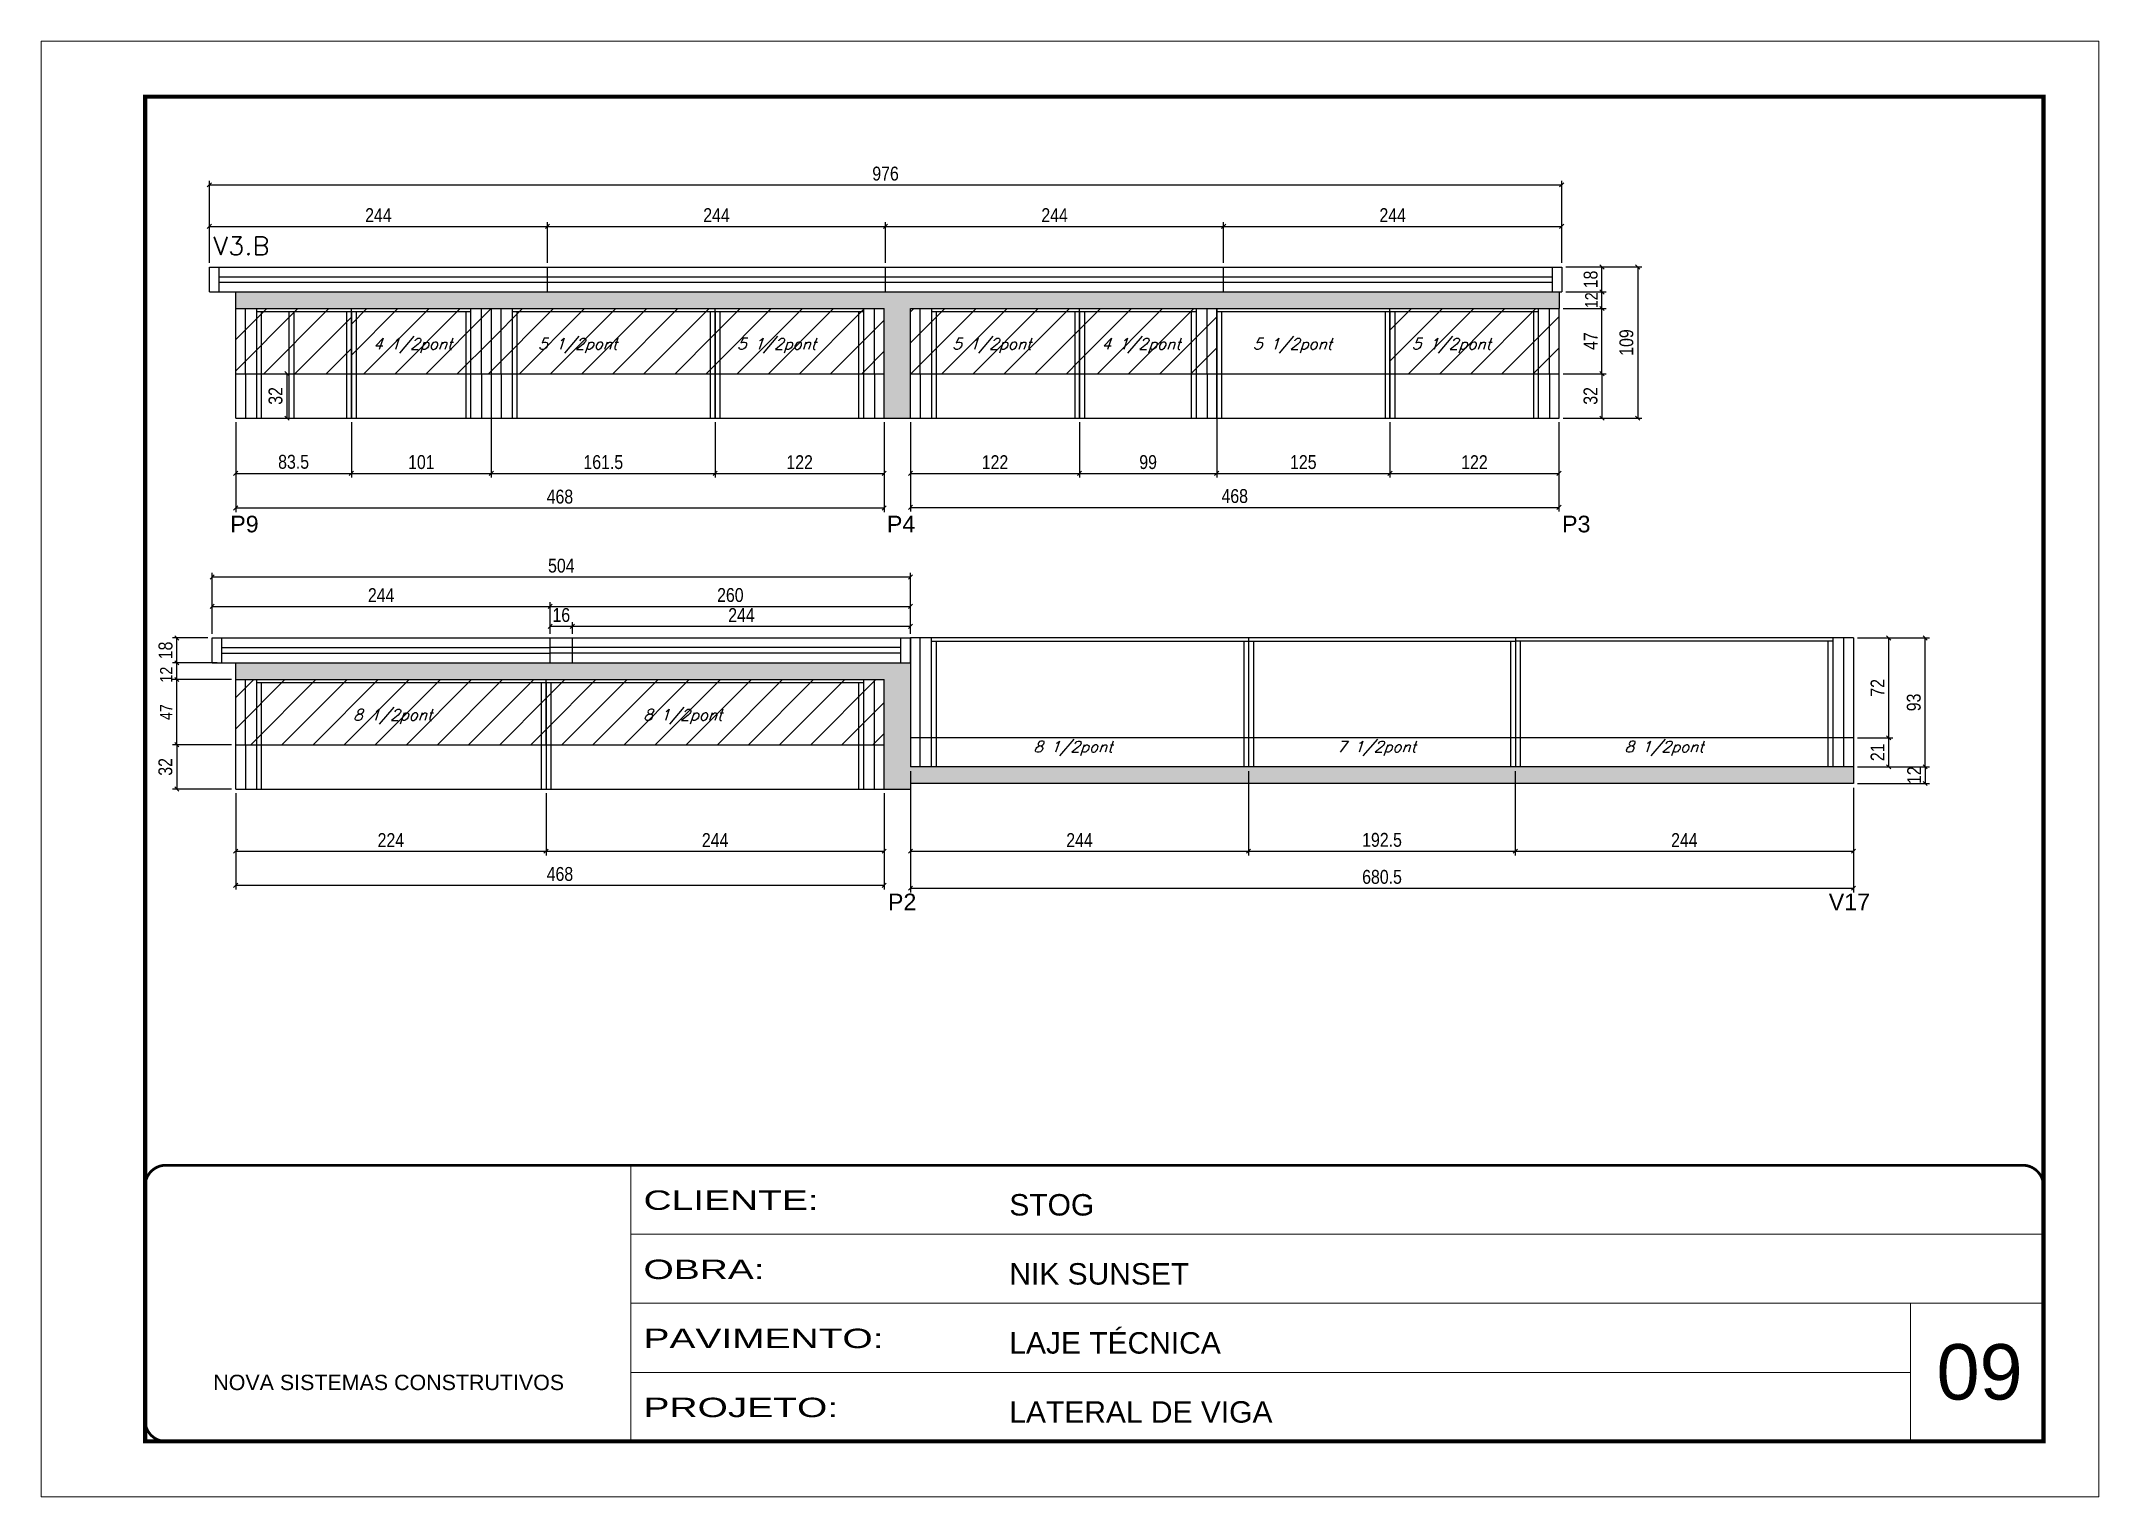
# Model space of a CAD drawing. Extents: x -10448 to -1189, y -11772 to 17235.
# Drawn here: x -10448 to -8963, y 13497 to 14547 of the extents above; entities that cross this region are included whole.
import ezdxf

# ---------------------------------------------------------------- set-up
doc = ezdxf.new("R2010")
doc.units = 0
doc.linetypes.add('CONTINUO', pattern=[0])
doc.linetypes.add('DASHED', pattern=[0.75, 0.5, -0.25])
for name, color, linetype in [('5', 5, 'Continuous'), ('COTA', 241, 'Continuous'), ('Painéis', 200, 'Continuous'), ('Reaproveitamento', 251, 'Continuous'), ('SARR_2.2x7', 40, 'Continuous'), ('SARR_3.5x7', 81, 'Continuous'), ('texto', 7, 'Continuous')]:
    doc.layers.add(name, color=color, linetype=linetype)
for name, color, linetype, lineweight in [('CARIMBO', 255, 'Continuous', 9), ('Folhas', 255, 'Continuous', 9), ('SARRAFO DE PRESSAO', 251, 'DASHED', 9), ('Texto Seção', 7, 'Continuous', 15)]:
    doc.layers.add(name, color=color, linetype=linetype, lineweight=lineweight)
doc.styles.add('ARIAL', font='arial.ttf')
doc.styles.add('COTA TECNICA', font='techl___.ttf', dxfattribs={"height": 10})
doc.styles.add('COTA TECNICA-50', font='techl___.ttf', dxfattribs={"height": 9})
doc.styles.add('REGUA-120', font='ROMANS.shx', dxfattribs={"height": 15})
doc.styles.add('Romans', font='romans.shx')
doc.styles.get("Standard").update_dxf_attribs({"font": 'arial.ttf'})
doc.styles.add('Tecnologia', font='')
doc.styles.get('Tecnologia').set_extended_font_data('Forgotten Futurist')
doc.dimstyles.new('COTA PAINEL-50', dxfattribs={"dimtxt": 9, "dimasz": 3, "dimexe": 3, "dimexo": 3, "dimgap": 3, "dimtad": 1, "dimdec": 1, "dimzin": 12, "dimdsep": 46, "dimtxsty": 'COTA TECNICA-50', "dimblk1": 'OBLIQUE', "dimblk2": 'OBLIQUE', "dimsah": 1, "dimcen": 0.9, "dimclrd": 4, "dimclre": 4, "dimclrt": 240, "dimadec": 1, "dimazin": 3, "dimtfac": 1, "dimtdec": 1, "dimtmove": 0, "dimatfit": 3, "dimfxl": 1, "dimtolj": 1, "dimtzin": 12, "dimarcsym": 0})
doc.dimstyles.new('PAINEL', dxfattribs={"dimtxt": 10, "dimasz": 3, "dimexe": 3, "dimexo": 3, "dimgap": 3, "dimtad": 1, "dimdec": 1, "dimzin": 12, "dimdsep": 46, "dimtxsty": 'COTA TECNICA', "dimblk1": 'OBLIQUE', "dimblk2": 'OBLIQUE', "dimsah": 1, "dimcen": 0.9, "dimclrd": 4, "dimclre": 4, "dimclrt": 240, "dimadec": 1, "dimazin": 3, "dimtfac": 1, "dimtdec": 1, "dimtmove": 0, "dimatfit": 3, "dimfxl": 1, "dimtolj": 1, "dimtzin": 12, "dimarcsym": 0})
pattern_1 = [(45, (-139469.283, -9226.714), (-11.2253202, 11.2253202), [])]
pattern_2 = [(45, (-139478.683, -9226.714), (-11.2253202, 11.2253202), [])]
pattern_3 = [(45, (-139469.283, -9255.478), (-11.2253202, 11.2253202), [])]

msp = doc.modelspace()

# ---------------------------------------------------------------- texts
at = {"layer": '5', "linetype": 'Continuous'}
for s, p in [('P9', (-10311.82, 14192.78)), ('P4', (-9837.91, 14192.78)), ('P3', (-9350.66, 14192.78)), ('P2', (-9837.18, 13920.19)), ('V17', (-9158.22, 13920.19))]:
    msp.add_text(s, height=12, rotation=0.00004, dxfattribs=at).set_placement(p)
at = {"layer": 'CARIMBO', "style": 'ARIAL'}
msp.add_text('09', height=40, dxfattribs=at).set_placement((-9080.42, 13567.22))
at = {"layer": 'texto', "color": 2, "char_height": 8, "attachment_point": 5, "style": 'Romans'}
for s, insert in [('{\\Q19;\\C256;4 1/2pont}', (-10180.06, 14327.4)), ('{\\Q19;\\C256;5 1/2pont}', (-10061.05, 14327.4)), ('{\\Q19;\\C256;5 1/2pont}', (-9917.56, 14327.4)), ('{\\Q19;\\C256;5 1/2pont}', (-9762.19, 14327.4)), ('{\\Q19;\\C256;4 1/2pont}', (-9654.52, 14327.4)), ('{\\Q19;\\C256;5 1/2pont}', (-9545.2, 14327.4)), ('{\\Q19;\\C256;5 1/2pont}', (-9430.52, 14327.4)), ('{\\Q19;\\C256;8 1/2pont}', (-10194.57, 14059.82)), ('{\\Q19;\\C256;8 1/2pont}', (-9985.22, 14059.82)), ('{\\Q19;\\C256;8 1/2pont}', (-9703.62, 14036.86)), ('{\\Q19;\\C256;7 1/2pont}', (-9484.67, 14036.86)), ('{\\Q19;\\C256;8 1/2pont}', (-9277.03, 14036.86))]:
    msp.add_mtext(s, dxfattribs=dict(at, insert=insert))
at = {"layer": 'Texto Seção', "style": 'REGUA-120', "width": 1.05}
msp.add_text('V3.B', height=13, dxfattribs=at).set_placement((-10323.89, 14392.94))

# ---------------------------------------------------------------- blocks, each defined once
blk = doc.blocks.new('9999999999')
at = {"color": 30, "linetype": 'CONTINUO'}
for p, q in [((98564.6, 34230.2), (98564.6, 34429.4)), ((98564.6, 34379.6), (99584, 34379.6)), ((98564.6, 34329.8), (99488, 34329.8)), ((99584, 34329.8), (99488, 34329.8)), ((99488, 34329.8), (99488, 34230.2)), ((98564.6, 34280), (99488, 34280))]:
    blk.add_line(p, q, dxfattribs=at)
at = {"color": 30, "linetype": 'CONTINUO', "const_width": 2}
blk.add_lwpolyline([(99584, 34230.2), (99584, 34414.4, 0.414214), (99569, 34429.4), (98229, 34429.4, 0.414214), (98214, 34414.4), (98214, 34245.2, 0.414214), (98229, 34230.2), (99584, 34230.2)], format="xyb", dxfattribs=at)
at = {"layer": 'Folhas'}
blk.add_lwpolyline([(98139, 34190.2), (99624, 34190.2), (99624, 35240.2), (98139, 35240.2)], close=True, dxfattribs=at)
at = {"layer": 'Folhas', "color": 30, "const_width": 3}
blk.add_lwpolyline([(98214, 34230.2), (99584, 34230.2), (99584, 35200.2), (98214, 35200.2)], close=True, dxfattribs=at)
at = {"color": 7, "linetype": 'Continuous', "ltscale": 5, "style": 'ARIAL'}
for s, height, p in [('STOG', 15.48, (98837.7, 34393.1)), ('NIK SUNSET', 15.48, (98837.7, 34343.3)), ('LAJE TÉCNICA', 15.483, (98837.7, 34293.5)), ('NOVA SISTEMAS CONSTRUTIVOS', 11.059, (98263.2, 34267.2)), ('LATERAL DE VIGA', 15.483, (98837.7, 34243.7))]:
    blk.add_text(s, height=height, dxfattribs=at).set_placement(p)
at = {"layer": 'Folhas', "color": 7, "style": 'Tecnologia', "width": 1.5}
for s, p in [('CLIENTE:', (98573.7, 34397.2)), ('OBRA:', (98573.7, 34347.3)), ('PAVIMENTO:', (98573.7, 34297.5)), ('PROJETO:', (98573.7, 34247.7))]:
    blk.add_text(s, height=14, dxfattribs=at).set_placement(p)
blk = doc.blocks.new('_Oblique')
at = {"color": 0, "linetype": 'ByBlock', "lineweight": -2}
blk.add_line((-0.5, -0.5), (0.5, 0.5), dxfattribs=at)
blk = doc.blocks.new('*D139')
at = {"layer": 'COTA', "color": 4, "linetype": 'ByBlock', "lineweight": -2, "transparency": 16777216}
for p, q in [((-10307.9, 14272.2), (-10307.9, 14232.3)), ((-10224.4, 14272.2), (-10224.4, 14232.3)), ((-10307.9, 14235.3), (-10224.4, 14235.3))]:
    blk.add_line(p, q, dxfattribs=at)
at = {"layer": 'Defpoints', "color": 0, "linetype": 'ByBlock', "transparency": 16777216}
for p in [(-10307.9, 14275.2), (-10224.4, 14275.2), (-10224.4, 14235.3)]:
    blk.add_point(p, dxfattribs=at)
at = {"layer": 'COTA', "color": 4, "linetype": 'ByBlock', "lineweight": -2, "transparency": 16777216, "xscale": 3, "yscale": 3, "zscale": 3, "rotation": 180}
blk.add_blockref('_Oblique', (-10307.9, 14235.3), dxfattribs=at)
at = {"layer": 'COTA', "color": 4, "linetype": 'ByBlock', "lineweight": -2, "transparency": 16777216, "xscale": 3, "yscale": 3, "zscale": 3}
blk.add_blockref('_Oblique', (-10224.4, 14235.3), dxfattribs=at)
at = {"layer": 'COTA', "color": 240, "linetype": 'ByBlock', "transparency": 16777216, "insert": (-10266.1, 14243.6), "char_height": 10, "attachment_point": 5, "style": 'COTA TECNICA'}
blk.add_mtext('\\A1;83.5', dxfattribs=at)
blk = doc.blocks.new('*D140')
at = {"layer": 'COTA', "color": 4, "linetype": 'ByBlock', "lineweight": -2, "transparency": 16777216}
for p, q in [((-10123.4, 14304.2), (-10123.4, 14232.3)), ((-10224.4, 14272.2), (-10224.4, 14232.3)), ((-10224.4, 14235.3), (-10123.4, 14235.3))]:
    blk.add_line(p, q, dxfattribs=at)
at = {"layer": 'Defpoints', "color": 0, "linetype": 'ByBlock', "transparency": 16777216}
for p in [(-10123.4, 14307.2), (-10224.4, 14275.2), (-10123.4, 14235.3)]:
    blk.add_point(p, dxfattribs=at)
at = {"layer": 'COTA', "color": 4, "linetype": 'ByBlock', "lineweight": -2, "transparency": 16777216, "xscale": 3, "yscale": 3, "zscale": 3, "rotation": 180}
blk.add_blockref('_Oblique', (-10224.4, 14235.3), dxfattribs=at)
at = {"layer": 'COTA', "color": 4, "linetype": 'ByBlock', "lineweight": -2, "transparency": 16777216, "xscale": 3, "yscale": 3, "zscale": 3}
blk.add_blockref('_Oblique', (-10123.4, 14235.3), dxfattribs=at)
at = {"layer": 'COTA', "color": 240, "linetype": 'ByBlock', "transparency": 16777216, "insert": (-10173.9, 14243.4), "char_height": 10, "attachment_point": 5, "style": 'COTA TECNICA'}
blk.add_mtext('\\A1;101', dxfattribs=at)
blk = doc.blocks.new('*D146')
at = {"layer": 'COTA', "color": 4, "linetype": 'ByBlock', "lineweight": -2, "transparency": 16777216}
for p, q in [((-10307.9, 14272.2), (-10307.9, 14207.4)), ((-9839.9, 14272.2), (-9839.9, 14207.4)), ((-10307.9, 14210.4), (-9839.9, 14210.4))]:
    blk.add_line(p, q, dxfattribs=at)
at = {"layer": 'Defpoints', "color": 0, "linetype": 'ByBlock', "transparency": 16777216}
for p in [(-10307.9, 14275.2), (-9839.9, 14275.2), (-9839.9, 14210.4)]:
    blk.add_point(p, dxfattribs=at)
at = {"layer": 'COTA', "color": 4, "linetype": 'ByBlock', "lineweight": -2, "transparency": 16777216, "xscale": 3, "yscale": 3, "zscale": 3, "rotation": 180}
blk.add_blockref('_Oblique', (-10307.9, 14210.4), dxfattribs=at)
at = {"layer": 'COTA', "color": 4, "linetype": 'ByBlock', "lineweight": -2, "transparency": 16777216, "xscale": 3, "yscale": 3, "zscale": 3}
blk.add_blockref('_Oblique', (-9839.9, 14210.4), dxfattribs=at)
at = {"layer": 'COTA', "color": 240, "linetype": 'ByBlock', "transparency": 16777216, "insert": (-10073.9, 14218.5), "char_height": 10, "attachment_point": 5, "style": 'COTA TECNICA'}
blk.add_mtext('\\A1;468', dxfattribs=at)
blk = doc.blocks.new('*D147')
at = {"layer": 'COTA', "color": 4, "linetype": 'ByBlock', "lineweight": -2, "transparency": 16777216}
for p, q in [((-10286.4, 14307.2), (-10267.9, 14307.2)), ((-10270.9, 14307.2), (-10270.9, 14275.2)), ((-10286.4, 14275.2), (-10267.9, 14275.2))]:
    blk.add_line(p, q, dxfattribs=at)
at = {"layer": 'Defpoints', "color": 0, "linetype": 'ByBlock', "transparency": 16777216}
for p in [(-10289.4, 14307.2), (-10289.4, 14275.2), (-10270.9, 14275.2)]:
    blk.add_point(p, dxfattribs=at)
at = {"layer": 'COTA', "color": 4, "linetype": 'ByBlock', "lineweight": -2, "transparency": 16777216, "xscale": 3, "yscale": 3, "zscale": 3}
for p, rotation in [((-10270.9, 14307.2), 90), ((-10270.9, 14275.2), 270)]:
    blk.add_blockref('_Oblique', p, dxfattribs=dict(at, rotation=rotation))
at = {"layer": 'COTA', "color": 240, "linetype": 'ByBlock', "transparency": 16777216, "insert": (-10279.1, 14291.2), "char_height": 10, "attachment_point": 5, "rotation": 90, "style": 'COTA TECNICA'}
blk.add_mtext('\\A1;32', dxfattribs=at)
blk = doc.blocks.new('*D141')
at = {"layer": 'COTA', "color": 4, "linetype": 'ByBlock', "lineweight": -2, "transparency": 16777216}
for p, q in [((-10123.4, 14304.2), (-10123.4, 14232.3)), ((-9961.9, 14272.2), (-9961.9, 14232.3)), ((-10123.4, 14235.3), (-9961.9, 14235.3))]:
    blk.add_line(p, q, dxfattribs=at)
at = {"layer": 'Defpoints', "color": 0, "linetype": 'ByBlock', "transparency": 16777216}
for p in [(-10123.4, 14307.2), (-9961.9, 14275.2), (-9961.9, 14235.3)]:
    blk.add_point(p, dxfattribs=at)
at = {"layer": 'COTA', "color": 4, "linetype": 'ByBlock', "lineweight": -2, "transparency": 16777216, "xscale": 3, "yscale": 3, "zscale": 3, "rotation": 180}
blk.add_blockref('_Oblique', (-10123.4, 14235.3), dxfattribs=at)
at = {"layer": 'COTA', "color": 4, "linetype": 'ByBlock', "lineweight": -2, "transparency": 16777216, "xscale": 3, "yscale": 3, "zscale": 3}
blk.add_blockref('_Oblique', (-9961.9, 14235.3), dxfattribs=at)
at = {"layer": 'COTA', "color": 240, "linetype": 'ByBlock', "transparency": 16777216, "insert": (-10042.6, 14243.4), "char_height": 10, "attachment_point": 5, "style": 'COTA TECNICA'}
blk.add_mtext('\\A1;161.5', dxfattribs=at)
blk = doc.blocks.new('*D142')
at = {"layer": 'COTA', "color": 4, "linetype": 'ByBlock', "lineweight": -2, "transparency": 16777216}
for p, q in [((-9961.9, 14272.2), (-9961.9, 14232.3)), ((-9839.9, 14272.2), (-9839.9, 14232.3)), ((-9961.9, 14235.3), (-9839.9, 14235.3))]:
    blk.add_line(p, q, dxfattribs=at)
at = {"layer": 'Defpoints', "color": 0, "linetype": 'ByBlock', "transparency": 16777216}
for p in [(-9961.9, 14275.2), (-9839.9, 14275.2), (-9839.9, 14235.3)]:
    blk.add_point(p, dxfattribs=at)
at = {"layer": 'COTA', "color": 4, "linetype": 'ByBlock', "lineweight": -2, "transparency": 16777216, "xscale": 3, "yscale": 3, "zscale": 3, "rotation": 180}
blk.add_blockref('_Oblique', (-9961.9, 14235.3), dxfattribs=at)
at = {"layer": 'COTA', "color": 4, "linetype": 'ByBlock', "lineweight": -2, "transparency": 16777216, "xscale": 3, "yscale": 3, "zscale": 3}
blk.add_blockref('_Oblique', (-9839.9, 14235.3), dxfattribs=at)
at = {"layer": 'COTA', "color": 240, "linetype": 'ByBlock', "transparency": 16777216, "insert": (-9900.9, 14243.4), "char_height": 10, "attachment_point": 5, "style": 'COTA TECNICA'}
blk.add_mtext('\\A1;122', dxfattribs=at)
blk = doc.blocks.new('*D132')
at = {"layer": 'COTA', "color": 4, "linetype": 'ByBlock', "lineweight": -2, "transparency": 16777216}
for p, q in [((-9820.9, 14272.2), (-9820.9, 14232.3)), ((-9698.9, 14272.2), (-9698.9, 14232.3)), ((-9820.9, 14235.3), (-9698.9, 14235.3))]:
    blk.add_line(p, q, dxfattribs=at)
at = {"layer": 'Defpoints', "color": 0, "linetype": 'ByBlock', "transparency": 16777216}
for p in [(-9820.9, 14275.2), (-9698.9, 14275.2), (-9698.9, 14235.3)]:
    blk.add_point(p, dxfattribs=at)
at = {"layer": 'COTA', "color": 4, "linetype": 'ByBlock', "lineweight": -2, "transparency": 16777216, "xscale": 3, "yscale": 3, "zscale": 3, "rotation": 180}
blk.add_blockref('_Oblique', (-9820.9, 14235.3), dxfattribs=at)
at = {"layer": 'COTA', "color": 4, "linetype": 'ByBlock', "lineweight": -2, "transparency": 16777216, "xscale": 3, "yscale": 3, "zscale": 3}
blk.add_blockref('_Oblique', (-9698.9, 14235.3), dxfattribs=at)
at = {"layer": 'COTA', "color": 240, "linetype": 'ByBlock', "transparency": 16777216, "insert": (-9759.9, 14243.4), "char_height": 10, "attachment_point": 5, "style": 'COTA TECNICA'}
blk.add_mtext('\\A1;122', dxfattribs=at)
blk = doc.blocks.new('*D133')
at = {"layer": 'COTA', "color": 4, "linetype": 'ByBlock', "lineweight": -2, "transparency": 16777216}
for p, q in [((-9599.9, 14304.2), (-9599.9, 14232.3)), ((-9698.9, 14272.2), (-9698.9, 14232.3)), ((-9698.9, 14235.3), (-9599.9, 14235.3))]:
    blk.add_line(p, q, dxfattribs=at)
at = {"layer": 'Defpoints', "color": 0, "linetype": 'ByBlock', "transparency": 16777216}
for p in [(-9599.9, 14307.2), (-9698.9, 14275.2), (-9599.9, 14235.3)]:
    blk.add_point(p, dxfattribs=at)
at = {"layer": 'COTA', "color": 4, "linetype": 'ByBlock', "lineweight": -2, "transparency": 16777216, "xscale": 3, "yscale": 3, "zscale": 3, "rotation": 180}
blk.add_blockref('_Oblique', (-9698.9, 14235.3), dxfattribs=at)
at = {"layer": 'COTA', "color": 4, "linetype": 'ByBlock', "lineweight": -2, "transparency": 16777216, "xscale": 3, "yscale": 3, "zscale": 3}
blk.add_blockref('_Oblique', (-9599.9, 14235.3), dxfattribs=at)
at = {"layer": 'COTA', "color": 240, "linetype": 'ByBlock', "transparency": 16777216, "insert": (-9649.4, 14243.4), "char_height": 10, "attachment_point": 5, "style": 'COTA TECNICA'}
blk.add_mtext('\\A1;99', dxfattribs=at)
blk = doc.blocks.new('*D144')
at = {"layer": 'COTA', "color": 4, "linetype": 'ByBlock', "lineweight": -2, "transparency": 16777216}
for p, q in [((-9820.9, 14272.2), (-9820.9, 14207.8)), ((-9352.9, 14272.2), (-9352.9, 14207.8)), ((-9820.9, 14210.8), (-9352.9, 14210.8))]:
    blk.add_line(p, q, dxfattribs=at)
at = {"layer": 'Defpoints', "color": 0, "linetype": 'ByBlock', "transparency": 16777216}
for p in [(-9820.9, 14275.2), (-9352.9, 14275.2), (-9352.9, 14210.8)]:
    blk.add_point(p, dxfattribs=at)
at = {"layer": 'COTA', "color": 4, "linetype": 'ByBlock', "lineweight": -2, "transparency": 16777216, "xscale": 3, "yscale": 3, "zscale": 3, "rotation": 180}
blk.add_blockref('_Oblique', (-9820.9, 14210.8), dxfattribs=at)
at = {"layer": 'COTA', "color": 4, "linetype": 'ByBlock', "lineweight": -2, "transparency": 16777216, "xscale": 3, "yscale": 3, "zscale": 3}
blk.add_blockref('_Oblique', (-9352.9, 14210.8), dxfattribs=at)
at = {"layer": 'COTA', "color": 240, "linetype": 'ByBlock', "transparency": 16777216, "insert": (-9586.9, 14218.9), "char_height": 10, "attachment_point": 5, "style": 'COTA TECNICA'}
blk.add_mtext('\\A1;468', dxfattribs=at)
blk = doc.blocks.new('*D134')
at = {"layer": 'COTA', "color": 4, "linetype": 'ByBlock', "lineweight": -2, "transparency": 16777216}
for p, q in [((-9599.9, 14304.2), (-9599.9, 14232.3)), ((-9474.9, 14272.2), (-9474.9, 14232.3)), ((-9599.9, 14235.3), (-9474.9, 14235.3))]:
    blk.add_line(p, q, dxfattribs=at)
at = {"layer": 'Defpoints', "color": 0, "linetype": 'ByBlock', "transparency": 16777216}
for p in [(-9599.9, 14307.2), (-9474.9, 14275.2), (-9474.9, 14235.3)]:
    blk.add_point(p, dxfattribs=at)
at = {"layer": 'COTA', "color": 4, "linetype": 'ByBlock', "lineweight": -2, "transparency": 16777216, "xscale": 3, "yscale": 3, "zscale": 3, "rotation": 180}
blk.add_blockref('_Oblique', (-9599.9, 14235.3), dxfattribs=at)
at = {"layer": 'COTA', "color": 4, "linetype": 'ByBlock', "lineweight": -2, "transparency": 16777216, "xscale": 3, "yscale": 3, "zscale": 3}
blk.add_blockref('_Oblique', (-9474.9, 14235.3), dxfattribs=at)
at = {"layer": 'COTA', "color": 240, "linetype": 'ByBlock', "transparency": 16777216, "insert": (-9537.4, 14243.4), "char_height": 10, "attachment_point": 5, "style": 'COTA TECNICA'}
blk.add_mtext('\\A1;125', dxfattribs=at)
blk = doc.blocks.new('*D135')
at = {"layer": 'COTA', "color": 4, "linetype": 'ByBlock', "lineweight": -2, "transparency": 16777216}
for p, q in [((-9474.9, 14272.2), (-9474.9, 14232.3)), ((-9352.9, 14272.2), (-9352.9, 14232.3)), ((-9474.9, 14235.3), (-9352.9, 14235.3))]:
    blk.add_line(p, q, dxfattribs=at)
at = {"layer": 'Defpoints', "color": 0, "linetype": 'ByBlock', "transparency": 16777216}
for p in [(-9474.9, 14275.2), (-9352.9, 14275.2), (-9352.9, 14235.3)]:
    blk.add_point(p, dxfattribs=at)
at = {"layer": 'COTA', "color": 4, "linetype": 'ByBlock', "lineweight": -2, "transparency": 16777216, "xscale": 3, "yscale": 3, "zscale": 3, "rotation": 180}
blk.add_blockref('_Oblique', (-9474.9, 14235.3), dxfattribs=at)
at = {"layer": 'COTA', "color": 4, "linetype": 'ByBlock', "lineweight": -2, "transparency": 16777216, "xscale": 3, "yscale": 3, "zscale": 3}
blk.add_blockref('_Oblique', (-9352.9, 14235.3), dxfattribs=at)
at = {"layer": 'COTA', "color": 240, "linetype": 'ByBlock', "transparency": 16777216, "insert": (-9413.9, 14243.4), "char_height": 10, "attachment_point": 5, "style": 'COTA TECNICA'}
blk.add_mtext('\\A1;122', dxfattribs=at)
blk = doc.blocks.new('*D136')
at = {"layer": 'COTA', "color": 4, "lineweight": -2, "transparency": 16777216}
for p, q in [((-9349.9, 14354.2), (-9318.9, 14354.2)), ((-9321.9, 14307.2), (-9321.9, 14354.2)), ((-9349.9, 14307.2), (-9318.9, 14307.2))]:
    blk.add_line(p, q, dxfattribs=at)
at = {"layer": 'Defpoints', "color": 0, "transparency": 16777216}
for p in [(-9352.9, 14354.2), (-9321.9, 14354.2), (-9352.9, 14307.2)]:
    blk.add_point(p, dxfattribs=at)
at = {"layer": 'COTA', "color": 4, "lineweight": -2, "transparency": 16777216, "xscale": 3, "yscale": 3, "zscale": 3}
for p, rotation in [((-9321.9, 14354.2), 90), ((-9321.9, 14307.2), 270)]:
    blk.add_blockref('_Oblique', p, dxfattribs=dict(at, rotation=rotation))
at = {"layer": 'COTA', "color": 240, "transparency": 16777216, "insert": (-9330, 14330.7), "char_height": 10, "attachment_point": 5, "rotation": 90, "style": 'COTA TECNICA'}
blk.add_mtext('\\A1;47', dxfattribs=at)
blk = doc.blocks.new('*D137')
at = {"layer": 'COTA', "color": 4, "linetype": 'ByBlock', "lineweight": -2, "transparency": 16777216}
for p, q in [((-10307.9, 14004.6), (-10307.9, 13959.8)), ((-10083.9, 14004.6), (-10083.9, 13959.8)), ((-10307.9, 13962.8), (-10083.9, 13962.8))]:
    blk.add_line(p, q, dxfattribs=at)
at = {"layer": 'Defpoints', "color": 0, "linetype": 'ByBlock', "transparency": 16777216}
for p in [(-10307.9, 14007.6), (-10083.9, 14007.6), (-10083.9, 13962.8)]:
    blk.add_point(p, dxfattribs=at)
at = {"layer": 'COTA', "color": 4, "linetype": 'ByBlock', "lineweight": -2, "transparency": 16777216, "xscale": 3, "yscale": 3, "zscale": 3, "rotation": 180}
blk.add_blockref('_Oblique', (-10307.9, 13962.8), dxfattribs=at)
at = {"layer": 'COTA', "color": 4, "linetype": 'ByBlock', "lineweight": -2, "transparency": 16777216, "xscale": 3, "yscale": 3, "zscale": 3}
blk.add_blockref('_Oblique', (-10083.9, 13962.8), dxfattribs=at)
at = {"layer": 'COTA', "color": 240, "linetype": 'ByBlock', "transparency": 16777216, "insert": (-10195.9, 13970.8), "char_height": 10, "attachment_point": 5, "style": 'COTA TECNICA'}
blk.add_mtext('\\A1;224', dxfattribs=at)
blk = doc.blocks.new('*D138')
at = {"layer": 'COTA', "color": 4, "linetype": 'ByBlock', "lineweight": -2, "transparency": 16777216}
for p, q in [((-10083.9, 14004.6), (-10083.9, 13959.8)), ((-9839.9, 14004.6), (-9839.9, 13959.8)), ((-10083.9, 13962.8), (-9839.9, 13962.8))]:
    blk.add_line(p, q, dxfattribs=at)
at = {"layer": 'Defpoints', "color": 0, "linetype": 'ByBlock', "transparency": 16777216}
for p in [(-10083.9, 14007.6), (-9839.9, 14007.6), (-9839.9, 13962.8)]:
    blk.add_point(p, dxfattribs=at)
at = {"layer": 'COTA', "color": 4, "linetype": 'ByBlock', "lineweight": -2, "transparency": 16777216, "xscale": 3, "yscale": 3, "zscale": 3, "rotation": 180}
blk.add_blockref('_Oblique', (-10083.9, 13962.8), dxfattribs=at)
at = {"layer": 'COTA', "color": 4, "linetype": 'ByBlock', "lineweight": -2, "transparency": 16777216, "xscale": 3, "yscale": 3, "zscale": 3}
blk.add_blockref('_Oblique', (-9839.9, 13962.8), dxfattribs=at)
at = {"layer": 'COTA', "color": 240, "linetype": 'ByBlock', "transparency": 16777216, "insert": (-9961.9, 13970.8), "char_height": 10, "attachment_point": 5, "style": 'COTA TECNICA'}
blk.add_mtext('\\A1;244', dxfattribs=at)
blk = doc.blocks.new('*D145')
at = {"layer": 'COTA', "color": 4, "linetype": 'ByBlock', "lineweight": -2, "transparency": 16777216}
for p, q in [((-10307.9, 14004.6), (-10307.9, 13935.2)), ((-9839.9, 14004.6), (-9839.9, 13935.2)), ((-10307.9, 13938.2), (-9839.9, 13938.2))]:
    blk.add_line(p, q, dxfattribs=at)
at = {"layer": 'Defpoints', "color": 0, "linetype": 'ByBlock', "transparency": 16777216}
for p in [(-10307.9, 14007.6), (-9839.9, 14007.6), (-9839.9, 13938.2)]:
    blk.add_point(p, dxfattribs=at)
at = {"layer": 'COTA', "color": 4, "linetype": 'ByBlock', "lineweight": -2, "transparency": 16777216, "xscale": 3, "yscale": 3, "zscale": 3, "rotation": 180}
blk.add_blockref('_Oblique', (-10307.9, 13938.2), dxfattribs=at)
at = {"layer": 'COTA', "color": 4, "linetype": 'ByBlock', "lineweight": -2, "transparency": 16777216, "xscale": 3, "yscale": 3, "zscale": 3}
blk.add_blockref('_Oblique', (-9839.9, 13938.2), dxfattribs=at)
at = {"layer": 'COTA', "color": 240, "linetype": 'ByBlock', "transparency": 16777216, "insert": (-10073.9, 13946.3), "char_height": 10, "attachment_point": 5, "style": 'COTA TECNICA'}
blk.add_mtext('\\A1;468', dxfattribs=at)
blk = doc.blocks.new('*D130')
at = {"layer": 'COTA', "color": 4, "linetype": 'ByBlock', "lineweight": -2, "transparency": 16777216}
for p, q in [((-10310.9, 14086.6), (-10353.4, 14086.6)), ((-10350.4, 14039.6), (-10350.4, 14086.6)), ((-10310.9, 14039.6), (-10353.4, 14039.6))]:
    blk.add_line(p, q, dxfattribs=at)
at = {"layer": 'Defpoints', "color": 0, "linetype": 'ByBlock', "transparency": 16777216}
for p in [(-10350.4, 14086.6), (-10307.9, 14086.6), (-10307.9, 14039.6)]:
    blk.add_point(p, dxfattribs=at)
at = {"layer": 'COTA', "color": 4, "linetype": 'ByBlock', "lineweight": -2, "transparency": 16777216, "xscale": 3, "yscale": 3, "zscale": 3}
for p, rotation in [((-10350.4, 14086.6), 90), ((-10350.4, 14039.6), 270)]:
    blk.add_blockref('_Oblique', p, dxfattribs=dict(at, rotation=rotation))
at = {"layer": 'COTA', "color": 240, "linetype": 'ByBlock', "transparency": 16777216, "insert": (-10358, 14063.1), "char_height": 9, "attachment_point": 5, "rotation": 90, "style": 'COTA TECNICA-50'}
blk.add_mtext('\\A1;47', dxfattribs=at)
blk = doc.blocks.new('*D131')
at = {"layer": 'COTA', "color": 4, "linetype": 'ByBlock', "lineweight": -2, "transparency": 16777216}
for p, q in [((-10321.2, 14098.6), (-10353.4, 14098.6)), ((-10350.4, 14086.6), (-10350.4, 14098.6)), ((-10310.9, 14086.6), (-10353.4, 14086.6))]:
    blk.add_line(p, q, dxfattribs=at)
at = {"layer": 'Defpoints', "color": 0, "linetype": 'ByBlock', "transparency": 16777216}
for p in [(-10350.4, 14098.6), (-10318.2, 14098.6), (-10307.9, 14086.6)]:
    blk.add_point(p, dxfattribs=at)
at = {"layer": 'COTA', "color": 4, "linetype": 'ByBlock', "lineweight": -2, "transparency": 16777216, "xscale": 3, "yscale": 3, "zscale": 3}
for p, rotation in [((-10350.4, 14098.6), 90), ((-10350.4, 14086.6), 270)]:
    blk.add_blockref('_Oblique', p, dxfattribs=dict(at, rotation=rotation))
at = {"layer": 'COTA', "color": 240, "linetype": 'ByBlock', "transparency": 16777216, "insert": (-10358, 14090.1), "char_height": 9, "attachment_point": 5, "rotation": 90, "style": 'COTA TECNICA-50'}
blk.add_mtext('\\A1;12', dxfattribs=at)
blk = doc.blocks.new('*D143')
at = {"layer": 'COTA', "color": 4, "linetype": 'ByBlock', "lineweight": -2, "transparency": 16777216}
for p, q in [((-9347.9, 14366.2), (-9318.9, 14366.2)), ((-9321.9, 14354.2), (-9321.9, 14366.2)), ((-9349.9, 14354.2), (-9318.9, 14354.2))]:
    blk.add_line(p, q, dxfattribs=at)
at = {"layer": 'Defpoints', "color": 0, "linetype": 'ByBlock', "transparency": 16777216}
for p in [(-9350.9, 14366.2), (-9321.9, 14366.2), (-9352.9, 14354.2)]:
    blk.add_point(p, dxfattribs=at)
at = {"layer": 'COTA', "color": 4, "linetype": 'ByBlock', "lineweight": -2, "transparency": 16777216, "xscale": 3, "yscale": 3, "zscale": 3}
for p, rotation in [((-9321.9, 14366.2), 90), ((-9321.9, 14354.2), 270)]:
    blk.add_blockref('_Oblique', p, dxfattribs=dict(at, rotation=rotation))
at = {"layer": 'COTA', "color": 240, "linetype": 'ByBlock', "transparency": 16777216, "insert": (-9329.5, 14360.2), "char_height": 9, "attachment_point": 5, "rotation": 90, "style": 'COTA TECNICA-50'}
blk.add_mtext('\\A1;12', dxfattribs=at)
blk = doc.blocks.new('*D148')
at = {"layer": 'COTA', "color": 4, "lineweight": -2, "transparency": 16777216}
for p, q in [((-9347.9, 14384.2), (-9293.1, 14384.2)), ((-9296.1, 14384.2), (-9296.1, 14275.2)), ((-9349.9, 14275.2), (-9293.1, 14275.2))]:
    blk.add_line(p, q, dxfattribs=at)
at = {"layer": 'Defpoints', "color": 0, "transparency": 16777216}
for p in [(-9350.9, 14384.2), (-9352.9, 14275.2), (-9296.1, 14275.2)]:
    blk.add_point(p, dxfattribs=at)
at = {"layer": 'COTA', "color": 4, "lineweight": -2, "transparency": 16777216, "xscale": 3, "yscale": 3, "zscale": 3}
for p, rotation in [((-9296.1, 14384.2), 90), ((-9296.1, 14275.2), 270)]:
    blk.add_blockref('_Oblique', p, dxfattribs=dict(at, rotation=rotation))
at = {"layer": 'COTA', "color": 240, "transparency": 16777216, "insert": (-9304.2, 14329.7), "char_height": 10, "attachment_point": 5, "rotation": 90, "style": 'COTA TECNICA'}
blk.add_mtext('\\A1;109', dxfattribs=at)
blk = doc.blocks.new('*D149')
at = {"layer": 'COTA', "color": 4, "lineweight": -2, "transparency": 16777216}
for p, q in [((-9347.9, 14384.2), (-9318.9, 14384.2)), ((-9321.9, 14366.2), (-9321.9, 14384.2)), ((-9347.9, 14366.2), (-9318.9, 14366.2))]:
    blk.add_line(p, q, dxfattribs=at)
at = {"layer": 'Defpoints', "color": 0, "transparency": 16777216}
for p in [(-9350.9, 14384.2), (-9321.9, 14384.2), (-9350.9, 14366.2)]:
    blk.add_point(p, dxfattribs=at)
at = {"layer": 'COTA', "color": 4, "lineweight": -2, "transparency": 16777216, "xscale": 3, "yscale": 3, "zscale": 3}
for p, rotation in [((-9321.9, 14384.2), 90), ((-9321.9, 14366.2), 270)]:
    blk.add_blockref('_Oblique', p, dxfattribs=dict(at, rotation=rotation))
at = {"layer": 'COTA', "color": 240, "transparency": 16777216, "insert": (-9330, 14375.2), "char_height": 10, "attachment_point": 5, "rotation": 90, "style": 'COTA TECNICA'}
blk.add_mtext('\\A1;18', dxfattribs=at)
blk = doc.blocks.new('*D150')
at = {"layer": 'COTA', "color": 4, "lineweight": -2, "transparency": 16777216}
for p, q in [((-9349.9, 14307.2), (-9318.9, 14307.2)), ((-9321.9, 14307.2), (-9321.9, 14275.2)), ((-9349.9, 14275.2), (-9318.9, 14275.2))]:
    blk.add_line(p, q, dxfattribs=at)
at = {"layer": 'Defpoints', "color": 0, "transparency": 16777216}
for p in [(-9352.9, 14307.2), (-9352.9, 14275.2), (-9321.9, 14275.2)]:
    blk.add_point(p, dxfattribs=at)
at = {"layer": 'COTA', "color": 4, "lineweight": -2, "transparency": 16777216, "xscale": 3, "yscale": 3, "zscale": 3}
for p, rotation in [((-9321.9, 14307.2), 90), ((-9321.9, 14275.2), 270)]:
    blk.add_blockref('_Oblique', p, dxfattribs=dict(at, rotation=rotation))
at = {"layer": 'COTA', "color": 240, "transparency": 16777216, "insert": (-9330.1, 14291.2), "char_height": 10, "attachment_point": 5, "rotation": 90, "style": 'COTA TECNICA'}
blk.add_mtext('\\A1;32', dxfattribs=at)
blk = doc.blocks.new('*D151')
at = {"layer": 'COTA', "color": 4, "lineweight": -2, "transparency": 16777216}
for p, q in [((-10326.9, 14387.2), (-10326.9, 14416.5)), ((-10326.9, 14413.5), (-10082.9, 14413.5)), ((-10082.9, 14387.2), (-10082.9, 14416.5))]:
    blk.add_line(p, q, dxfattribs=at)
at = {"layer": 'Defpoints', "color": 0, "transparency": 16777216}
for p in [(-10082.9, 14413.5), (-10326.9, 14384.2), (-10082.9, 14384.2)]:
    blk.add_point(p, dxfattribs=at)
at = {"layer": 'COTA', "color": 4, "lineweight": -2, "transparency": 16777216, "xscale": 3, "yscale": 3, "zscale": 3, "rotation": 180}
blk.add_blockref('_Oblique', (-10326.9, 14413.5), dxfattribs=at)
at = {"layer": 'COTA', "color": 4, "lineweight": -2, "transparency": 16777216, "xscale": 3, "yscale": 3, "zscale": 3}
blk.add_blockref('_Oblique', (-10082.9, 14413.5), dxfattribs=at)
at = {"layer": 'COTA', "color": 240, "transparency": 16777216, "insert": (-10204.9, 14421.6), "char_height": 10, "attachment_point": 5, "style": 'COTA TECNICA'}
blk.add_mtext('\\A1;244', dxfattribs=at)
blk = doc.blocks.new('*D152')
at = {"layer": 'COTA', "color": 4, "lineweight": -2, "transparency": 16777216}
for p, q in [((-10082.9, 14387.2), (-10082.9, 14416.5)), ((-10082.9, 14413.5), (-9838.9, 14413.5)), ((-9838.9, 14387.2), (-9838.9, 14416.5))]:
    blk.add_line(p, q, dxfattribs=at)
at = {"layer": 'Defpoints', "color": 0, "transparency": 16777216}
for p in [(-9838.9, 14413.5), (-10082.9, 14384.2), (-9838.9, 14384.2)]:
    blk.add_point(p, dxfattribs=at)
at = {"layer": 'COTA', "color": 4, "lineweight": -2, "transparency": 16777216, "xscale": 3, "yscale": 3, "zscale": 3, "rotation": 180}
blk.add_blockref('_Oblique', (-10082.9, 14413.5), dxfattribs=at)
at = {"layer": 'COTA', "color": 4, "lineweight": -2, "transparency": 16777216, "xscale": 3, "yscale": 3, "zscale": 3}
blk.add_blockref('_Oblique', (-9838.9, 14413.5), dxfattribs=at)
at = {"layer": 'COTA', "color": 240, "transparency": 16777216, "insert": (-9960.9, 14421.6), "char_height": 10, "attachment_point": 5, "style": 'COTA TECNICA'}
blk.add_mtext('\\A1;244', dxfattribs=at)
blk = doc.blocks.new('*D153')
at = {"layer": 'COTA', "color": 4, "lineweight": -2, "transparency": 16777216}
for p, q in [((-9838.9, 14387.2), (-9838.9, 14416.5)), ((-9838.9, 14413.5), (-9594.9, 14413.5)), ((-9594.9, 14387.2), (-9594.9, 14416.5))]:
    blk.add_line(p, q, dxfattribs=at)
at = {"layer": 'Defpoints', "color": 0, "transparency": 16777216}
for p in [(-9594.9, 14413.5), (-9838.9, 14384.2), (-9594.9, 14384.2)]:
    blk.add_point(p, dxfattribs=at)
at = {"layer": 'COTA', "color": 4, "lineweight": -2, "transparency": 16777216, "xscale": 3, "yscale": 3, "zscale": 3, "rotation": 180}
blk.add_blockref('_Oblique', (-9838.9, 14413.5), dxfattribs=at)
at = {"layer": 'COTA', "color": 4, "lineweight": -2, "transparency": 16777216, "xscale": 3, "yscale": 3, "zscale": 3}
blk.add_blockref('_Oblique', (-9594.9, 14413.5), dxfattribs=at)
at = {"layer": 'COTA', "color": 240, "transparency": 16777216, "insert": (-9716.9, 14421.6), "char_height": 10, "attachment_point": 5, "style": 'COTA TECNICA'}
blk.add_mtext('\\A1;244', dxfattribs=at)
blk = doc.blocks.new('*D154')
at = {"layer": 'COTA', "color": 4, "lineweight": -2, "transparency": 16777216}
for p, q in [((-9594.9, 14387.2), (-9594.9, 14416.5)), ((-9594.9, 14413.5), (-9350.9, 14413.5)), ((-9350.9, 14387.2), (-9350.9, 14416.5))]:
    blk.add_line(p, q, dxfattribs=at)
at = {"layer": 'Defpoints', "color": 0, "transparency": 16777216}
for p in [(-9350.9, 14413.5), (-9594.9, 14384.2), (-9350.9, 14384.2)]:
    blk.add_point(p, dxfattribs=at)
at = {"layer": 'COTA', "color": 4, "lineweight": -2, "transparency": 16777216, "xscale": 3, "yscale": 3, "zscale": 3, "rotation": 180}
blk.add_blockref('_Oblique', (-9594.9, 14413.5), dxfattribs=at)
at = {"layer": 'COTA', "color": 4, "lineweight": -2, "transparency": 16777216, "xscale": 3, "yscale": 3, "zscale": 3}
blk.add_blockref('_Oblique', (-9350.9, 14413.5), dxfattribs=at)
at = {"layer": 'COTA', "color": 240, "transparency": 16777216, "insert": (-9472.9, 14421.6), "char_height": 10, "attachment_point": 5, "style": 'COTA TECNICA'}
blk.add_mtext('\\A1;244', dxfattribs=at)
blk = doc.blocks.new('*D155')
at = {"layer": 'COTA', "color": 4, "lineweight": -2, "transparency": 16777216}
for p, q in [((-10326.9, 14387.2), (-10326.9, 14446.4)), ((-10326.9, 14443.4), (-9350.9, 14443.4)), ((-9350.9, 14387.2), (-9350.9, 14446.4))]:
    blk.add_line(p, q, dxfattribs=at)
at = {"layer": 'Defpoints', "color": 0, "transparency": 16777216}
for p in [(-9350.9, 14443.4), (-10326.9, 14384.2), (-9350.9, 14384.2)]:
    blk.add_point(p, dxfattribs=at)
at = {"layer": 'COTA', "color": 4, "lineweight": -2, "transparency": 16777216, "xscale": 3, "yscale": 3, "zscale": 3, "rotation": 180}
blk.add_blockref('_Oblique', (-10326.9, 14443.4), dxfattribs=at)
at = {"layer": 'COTA', "color": 4, "lineweight": -2, "transparency": 16777216, "xscale": 3, "yscale": 3, "zscale": 3}
blk.add_blockref('_Oblique', (-9350.9, 14443.4), dxfattribs=at)
at = {"layer": 'COTA', "color": 240, "transparency": 16777216, "insert": (-9838.9, 14451.5), "char_height": 10, "attachment_point": 5, "style": 'COTA TECNICA'}
blk.add_mtext('\\A1;976', dxfattribs=at)
blk = doc.blocks.new('*D156')
at = {"layer": 'COTA', "color": 4, "lineweight": -2, "transparency": 16777216}
for p, q in [((-10310.9, 14039.6), (-10353.4, 14039.6)), ((-10350.4, 14039.6), (-10350.4, 14007.6)), ((-10310.9, 14007.6), (-10353.4, 14007.6))]:
    blk.add_line(p, q, dxfattribs=at)
at = {"layer": 'Defpoints', "color": 0, "transparency": 16777216}
for p in [(-10307.9, 14039.6), (-10350.4, 14007.6), (-10307.9, 14007.6)]:
    blk.add_point(p, dxfattribs=at)
at = {"layer": 'COTA', "color": 4, "lineweight": -2, "transparency": 16777216, "xscale": 3, "yscale": 3, "zscale": 3}
for p, rotation in [((-10350.4, 14039.6), 90), ((-10350.4, 14007.6), 270)]:
    blk.add_blockref('_Oblique', p, dxfattribs=dict(at, rotation=rotation))
at = {"layer": 'COTA', "color": 240, "transparency": 16777216, "insert": (-10358.6, 14023.6), "char_height": 10, "attachment_point": 5, "rotation": 90, "style": 'COTA TECNICA'}
blk.add_mtext('\\A1;32', dxfattribs=at)
blk = doc.blocks.new('*D157')
at = {"layer": 'COTA', "color": 4, "lineweight": -2, "transparency": 16777216}
for p, q in [((-10327.9, 14116.6), (-10353.4, 14116.6)), ((-10350.4, 14098.6), (-10350.4, 14116.6)), ((-10321.2, 14098.6), (-10353.4, 14098.6))]:
    blk.add_line(p, q, dxfattribs=at)
at = {"layer": 'Defpoints', "color": 0, "transparency": 16777216}
for p in [(-10350.4, 14116.6), (-10324.9, 14116.6), (-10318.2, 14098.6)]:
    blk.add_point(p, dxfattribs=at)
at = {"layer": 'COTA', "color": 4, "lineweight": -2, "transparency": 16777216, "xscale": 3, "yscale": 3, "zscale": 3}
for p, rotation in [((-10350.4, 14116.6), 90), ((-10350.4, 14098.6), 270)]:
    blk.add_blockref('_Oblique', p, dxfattribs=dict(at, rotation=rotation))
at = {"layer": 'COTA', "color": 240, "transparency": 16777216, "insert": (-10358.5, 14107.6), "char_height": 10, "attachment_point": 5, "rotation": 90, "style": 'COTA TECNICA'}
blk.add_mtext('\\A1;18', dxfattribs=at)
blk = doc.blocks.new('*D158')
at = {"layer": 'COTA', "color": 4, "lineweight": -2, "transparency": 16777216}
for p, q in [((-10324.9, 14119.6), (-10324.9, 14142.4)), ((-10324.9, 14139.4), (-10080.9, 14139.4)), ((-10080.9, 14119.6), (-10080.9, 14142.4))]:
    blk.add_line(p, q, dxfattribs=at)
at = {"layer": 'Defpoints', "color": 0, "transparency": 16777216}
for p in [(-10080.9, 14139.4), (-10324.9, 14116.6), (-10080.9, 14116.6)]:
    blk.add_point(p, dxfattribs=at)
at = {"layer": 'COTA', "color": 4, "lineweight": -2, "transparency": 16777216, "xscale": 3, "yscale": 3, "zscale": 3, "rotation": 180}
blk.add_blockref('_Oblique', (-10324.9, 14139.4), dxfattribs=at)
at = {"layer": 'COTA', "color": 4, "lineweight": -2, "transparency": 16777216, "xscale": 3, "yscale": 3, "zscale": 3}
blk.add_blockref('_Oblique', (-10080.9, 14139.4), dxfattribs=at)
at = {"layer": 'COTA', "color": 240, "transparency": 16777216, "insert": (-10202.9, 14147.5), "char_height": 10, "attachment_point": 5, "style": 'COTA TECNICA'}
blk.add_mtext('\\A1;244', dxfattribs=at)
blk = doc.blocks.new('*D159')
at = {"layer": 'COTA', "color": 4, "lineweight": -2, "transparency": 16777216}
for p, q in [((-10080.9, 14119.6), (-10080.9, 14142.4)), ((-10080.9, 14139.4), (-9820.9, 14139.4)), ((-9820.9, 14119.6), (-9820.9, 14142.4))]:
    blk.add_line(p, q, dxfattribs=at)
at = {"layer": 'Defpoints', "color": 0, "transparency": 16777216}
for p in [(-9820.9, 14139.4), (-10080.9, 14116.6), (-9820.9, 14116.6)]:
    blk.add_point(p, dxfattribs=at)
at = {"layer": 'COTA', "color": 4, "lineweight": -2, "transparency": 16777216, "xscale": 3, "yscale": 3, "zscale": 3, "rotation": 180}
blk.add_blockref('_Oblique', (-10080.9, 14139.4), dxfattribs=at)
at = {"layer": 'COTA', "color": 4, "lineweight": -2, "transparency": 16777216, "xscale": 3, "yscale": 3, "zscale": 3}
blk.add_blockref('_Oblique', (-9820.9, 14139.4), dxfattribs=at)
at = {"layer": 'COTA', "color": 240, "transparency": 16777216, "insert": (-9950.9, 14147.5), "char_height": 10, "attachment_point": 5, "style": 'COTA TECNICA'}
blk.add_mtext('\\A1;260', dxfattribs=at)
blk = doc.blocks.new('*D160')
at = {"layer": 'COTA', "color": 4, "lineweight": -2, "transparency": 16777216}
for p, q in [((-10080.9, 14119.6), (-10080.9, 14128)), ((-10080.9, 14125), (-10064.9, 14125)), ((-10064.9, 14119.6), (-10064.9, 14128))]:
    blk.add_line(p, q, dxfattribs=at)
at = {"layer": 'Defpoints', "color": 0, "transparency": 16777216}
for p in [(-10064.9, 14125), (-10080.9, 14116.6), (-10064.9, 14116.6)]:
    blk.add_point(p, dxfattribs=at)
at = {"layer": 'COTA', "color": 4, "lineweight": -2, "transparency": 16777216, "xscale": 3, "yscale": 3, "zscale": 3, "rotation": 180}
blk.add_blockref('_Oblique', (-10080.9, 14125), dxfattribs=at)
at = {"layer": 'COTA', "color": 4, "lineweight": -2, "transparency": 16777216, "xscale": 3, "yscale": 3, "zscale": 3}
blk.add_blockref('_Oblique', (-10064.9, 14125), dxfattribs=at)
at = {"layer": 'COTA', "color": 240, "transparency": 16777216, "insert": (-10072.9, 14133.1), "char_height": 10, "attachment_point": 5, "style": 'COTA TECNICA'}
blk.add_mtext('\\A1;16', dxfattribs=at)
blk = doc.blocks.new('*D161')
at = {"layer": 'COTA', "color": 4, "lineweight": -2, "transparency": 16777216}
for p, q in [((-10064.9, 14119.6), (-10064.9, 14128)), ((-10064.9, 14125), (-9820.9, 14125)), ((-9820.9, 14119.6), (-9820.9, 14128))]:
    blk.add_line(p, q, dxfattribs=at)
at = {"layer": 'Defpoints', "color": 0, "transparency": 16777216}
for p in [(-9820.9, 14125), (-10064.9, 14116.6), (-9820.9, 14116.6)]:
    blk.add_point(p, dxfattribs=at)
at = {"layer": 'COTA', "color": 4, "lineweight": -2, "transparency": 16777216, "xscale": 3, "yscale": 3, "zscale": 3, "rotation": 180}
blk.add_blockref('_Oblique', (-10064.9, 14125), dxfattribs=at)
at = {"layer": 'COTA', "color": 4, "lineweight": -2, "transparency": 16777216, "xscale": 3, "yscale": 3, "zscale": 3}
blk.add_blockref('_Oblique', (-9820.9, 14125), dxfattribs=at)
at = {"layer": 'COTA', "color": 240, "transparency": 16777216, "insert": (-9942.9, 14133.1), "char_height": 10, "attachment_point": 5, "style": 'COTA TECNICA'}
blk.add_mtext('\\A1;244', dxfattribs=at)
blk = doc.blocks.new('*D162')
at = {"layer": 'COTA', "color": 4, "lineweight": -2, "transparency": 16777216}
for p, q in [((-10324.9, 14119.6), (-10324.9, 14163.6)), ((-10324.9, 14160.6), (-9820.9, 14160.6)), ((-9820.9, 14119.6), (-9820.9, 14163.6))]:
    blk.add_line(p, q, dxfattribs=at)
at = {"layer": 'Defpoints', "color": 0, "transparency": 16777216}
for p in [(-9820.9, 14160.6), (-10324.9, 14116.6), (-9820.9, 14116.6)]:
    blk.add_point(p, dxfattribs=at)
at = {"layer": 'COTA', "color": 4, "lineweight": -2, "transparency": 16777216, "xscale": 3, "yscale": 3, "zscale": 3, "rotation": 180}
blk.add_blockref('_Oblique', (-10324.9, 14160.6), dxfattribs=at)
at = {"layer": 'COTA', "color": 4, "lineweight": -2, "transparency": 16777216, "xscale": 3, "yscale": 3, "zscale": 3}
blk.add_blockref('_Oblique', (-9820.9, 14160.6), dxfattribs=at)
at = {"layer": 'COTA', "color": 240, "transparency": 16777216, "insert": (-10072.9, 14168.7), "char_height": 10, "attachment_point": 5, "style": 'COTA TECNICA'}
blk.add_mtext('\\A1;504', dxfattribs=at)
blk = doc.blocks.new('*D163')
at = {"layer": 'COTA', "color": 4, "lineweight": -2, "transparency": 16777216}
for p, q in [((-9820.9, 14004.6), (-9820.9, 13933.1)), ((-9140.4, 14008.6), (-9140.4, 13933.1)), ((-9820.9, 13936.1), (-9140.4, 13936.1))]:
    blk.add_line(p, q, dxfattribs=at)
at = {"layer": 'Defpoints', "color": 0, "transparency": 16777216}
for p in [(-9820.9, 14007.6), (-9140.4, 14011.6), (-9140.4, 13936.1)]:
    blk.add_point(p, dxfattribs=at)
at = {"layer": 'COTA', "color": 4, "lineweight": -2, "transparency": 16777216, "xscale": 3, "yscale": 3, "zscale": 3, "rotation": 180}
blk.add_blockref('_Oblique', (-9820.9, 13936.1), dxfattribs=at)
at = {"layer": 'COTA', "color": 4, "lineweight": -2, "transparency": 16777216, "xscale": 3, "yscale": 3, "zscale": 3}
blk.add_blockref('_Oblique', (-9140.4, 13936.1), dxfattribs=at)
at = {"layer": 'COTA', "color": 240, "transparency": 16777216, "insert": (-9480.6, 13944.2), "char_height": 10, "attachment_point": 5, "style": 'COTA TECNICA'}
blk.add_mtext('\\A1;680.5', dxfattribs=at)
blk = doc.blocks.new('*D164')
at = {"layer": 'COTA', "color": 4, "lineweight": -2, "transparency": 16777216}
for p, q in [((-9137.4, 14116.6), (-9085.6, 14116.6)), ((-9088.6, 14023.6), (-9088.6, 14116.6)), ((-9137.4, 14023.6), (-9085.6, 14023.6))]:
    blk.add_line(p, q, dxfattribs=at)
at = {"layer": 'Defpoints', "color": 0, "transparency": 16777216}
for p in [(-9140.4, 14116.6), (-9088.6, 14116.6), (-9140.4, 14023.6)]:
    blk.add_point(p, dxfattribs=at)
at = {"layer": 'COTA', "color": 4, "lineweight": -2, "transparency": 16777216, "xscale": 3, "yscale": 3, "zscale": 3}
for p, rotation in [((-9088.6, 14116.6), 90), ((-9088.6, 14023.6), 270)]:
    blk.add_blockref('_Oblique', p, dxfattribs=dict(at, rotation=rotation))
at = {"layer": 'COTA', "color": 240, "transparency": 16777216, "insert": (-9096.8, 14070.1), "char_height": 10, "attachment_point": 5, "rotation": 90, "style": 'COTA TECNICA'}
blk.add_mtext('\\A1;93', dxfattribs=at)
blk = doc.blocks.new('*D165')
at = {"layer": 'COTA', "color": 4, "lineweight": -2, "transparency": 16777216}
for p, q in [((-9137.4, 14023.6), (-9085.6, 14023.6)), ((-9088.6, 14023.6), (-9088.6, 14011.6)), ((-9137.4, 14011.6), (-9085.6, 14011.6))]:
    blk.add_line(p, q, dxfattribs=at)
at = {"layer": 'Defpoints', "color": 0, "transparency": 16777216}
for p in [(-9140.4, 14023.6), (-9140.4, 14011.6), (-9088.6, 14011.6)]:
    blk.add_point(p, dxfattribs=at)
at = {"layer": 'COTA', "color": 4, "lineweight": -2, "transparency": 16777216, "xscale": 3, "yscale": 3, "zscale": 3}
for p, rotation in [((-9088.6, 14023.6), 90), ((-9088.6, 14011.6), 270)]:
    blk.add_blockref('_Oblique', p, dxfattribs=dict(at, rotation=rotation))
at = {"layer": 'COTA', "color": 240, "transparency": 16777216, "insert": (-9096.6, 14017.6), "char_height": 10, "attachment_point": 5, "rotation": 90, "style": 'COTA TECNICA'}
blk.add_mtext('\\A1;12', dxfattribs=at)
blk = doc.blocks.new('*D166')
at = {"layer": 'COTA', "color": 4, "lineweight": -2, "transparency": 16777216}
for p, q in [((-9820.9, 14020.6), (-9820.9, 13959.8)), ((-9576.9, 14020.6), (-9576.9, 13959.8)), ((-9820.9, 13962.8), (-9576.9, 13962.8))]:
    blk.add_line(p, q, dxfattribs=at)
at = {"layer": 'Defpoints', "color": 0, "transparency": 16777216}
for p in [(-9820.9, 14023.6), (-9576.9, 14023.6), (-9576.9, 13962.8)]:
    blk.add_point(p, dxfattribs=at)
at = {"layer": 'COTA', "color": 4, "lineweight": -2, "transparency": 16777216, "xscale": 3, "yscale": 3, "zscale": 3, "rotation": 180}
blk.add_blockref('_Oblique', (-9820.9, 13962.8), dxfattribs=at)
at = {"layer": 'COTA', "color": 4, "lineweight": -2, "transparency": 16777216, "xscale": 3, "yscale": 3, "zscale": 3}
blk.add_blockref('_Oblique', (-9576.9, 13962.8), dxfattribs=at)
at = {"layer": 'COTA', "color": 240, "transparency": 16777216, "insert": (-9698.9, 13970.8), "char_height": 10, "attachment_point": 5, "style": 'COTA TECNICA'}
blk.add_mtext('\\A1;244', dxfattribs=at)
blk = doc.blocks.new('*D167')
at = {"layer": 'COTA', "color": 4, "lineweight": -2, "transparency": 16777216}
for p, q in [((-9576.9, 14020.6), (-9576.9, 13959.8)), ((-9384.4, 14020.6), (-9384.4, 13959.8)), ((-9576.9, 13962.8), (-9384.4, 13962.8))]:
    blk.add_line(p, q, dxfattribs=at)
at = {"layer": 'Defpoints', "color": 0, "transparency": 16777216}
for p in [(-9576.9, 14023.6), (-9384.4, 14023.6), (-9384.4, 13962.8)]:
    blk.add_point(p, dxfattribs=at)
at = {"layer": 'COTA', "color": 4, "lineweight": -2, "transparency": 16777216, "xscale": 3, "yscale": 3, "zscale": 3, "rotation": 180}
blk.add_blockref('_Oblique', (-9576.9, 13962.8), dxfattribs=at)
at = {"layer": 'COTA', "color": 4, "lineweight": -2, "transparency": 16777216, "xscale": 3, "yscale": 3, "zscale": 3}
blk.add_blockref('_Oblique', (-9384.4, 13962.8), dxfattribs=at)
at = {"layer": 'COTA', "color": 240, "transparency": 16777216, "insert": (-9480.6, 13970.9), "char_height": 10, "attachment_point": 5, "style": 'COTA TECNICA'}
blk.add_mtext('\\A1;192.5', dxfattribs=at)
blk = doc.blocks.new('*D168')
at = {"layer": 'COTA', "color": 4, "lineweight": -2, "transparency": 16777216}
for p, q in [((-9384.4, 14020.6), (-9384.4, 13959.8)), ((-9140.4, 14008.6), (-9140.4, 13959.8)), ((-9384.4, 13962.8), (-9140.4, 13962.8))]:
    blk.add_line(p, q, dxfattribs=at)
at = {"layer": 'Defpoints', "color": 0, "transparency": 16777216}
for p in [(-9384.4, 14023.6), (-9140.4, 14011.6), (-9140.4, 13962.8)]:
    blk.add_point(p, dxfattribs=at)
at = {"layer": 'COTA', "color": 4, "lineweight": -2, "transparency": 16777216, "xscale": 3, "yscale": 3, "zscale": 3, "rotation": 180}
blk.add_blockref('_Oblique', (-9384.4, 13962.8), dxfattribs=at)
at = {"layer": 'COTA', "color": 4, "lineweight": -2, "transparency": 16777216, "xscale": 3, "yscale": 3, "zscale": 3}
blk.add_blockref('_Oblique', (-9140.4, 13962.8), dxfattribs=at)
at = {"layer": 'COTA', "color": 240, "transparency": 16777216, "insert": (-9262.4, 13970.8), "char_height": 10, "attachment_point": 5, "style": 'COTA TECNICA'}
blk.add_mtext('\\A1;244', dxfattribs=at)
blk = doc.blocks.new('*D1040')
at = {"layer": 'COTA', "color": 4, "lineweight": -2, "transparency": 16777216}
for p, q in [((-9137.4, 14116.6), (-9112, 14116.6)), ((-9115, 14116.6), (-9115, 14044.6)), ((-9137.4, 14044.6), (-9112, 14044.6))]:
    blk.add_line(p, q, dxfattribs=at)
at = {"layer": 'Defpoints', "color": 0, "transparency": 16777216}
for p in [(-9140.4, 14116.6), (-9140.4, 14044.6), (-9115, 14044.6)]:
    blk.add_point(p, dxfattribs=at)
at = {"layer": 'COTA', "color": 4, "lineweight": -2, "transparency": 16777216, "xscale": 3, "yscale": 3, "zscale": 3}
for p, rotation in [((-9115, 14116.6), 90), ((-9115, 14044.6), 270)]:
    blk.add_blockref('_Oblique', p, dxfattribs=dict(at, rotation=rotation))
at = {"layer": 'COTA', "color": 240, "transparency": 16777216, "insert": (-9123, 14080.6), "char_height": 10, "attachment_point": 5, "rotation": 90, "style": 'COTA TECNICA'}
blk.add_mtext('\\A1;72', dxfattribs=at)
blk = doc.blocks.new('*D1041')
at = {"layer": 'COTA', "color": 4, "lineweight": -2, "transparency": 16777216}
for p, q in [((-9137.4, 14044.6), (-9112, 14044.6)), ((-9115, 14044.6), (-9115, 14023.6)), ((-9137.4, 14023.6), (-9112, 14023.6))]:
    blk.add_line(p, q, dxfattribs=at)
at = {"layer": 'Defpoints', "color": 0, "transparency": 16777216}
for p in [(-9140.4, 14044.6), (-9140.4, 14023.6), (-9115, 14023.6)]:
    blk.add_point(p, dxfattribs=at)
at = {"layer": 'COTA', "color": 4, "lineweight": -2, "transparency": 16777216, "xscale": 3, "yscale": 3, "zscale": 3}
for p, rotation in [((-9115, 14044.6), 90), ((-9115, 14023.6), 270)]:
    blk.add_blockref('_Oblique', p, dxfattribs=dict(at, rotation=rotation))
at = {"layer": 'COTA', "color": 240, "transparency": 16777216, "insert": (-9123, 14034.1), "char_height": 10, "attachment_point": 5, "rotation": 90, "style": 'COTA TECNICA'}
blk.add_mtext('\\A1;21', dxfattribs=at)

# ---------------------------------------------------------------- dimensions: what is measured, and where the dimension line sits
at = {"layer": 'COTA'}
for base, p1, p2, picture, middle in [((-9350.85, 14443.38), (-10326.89, 14384.18), (-9350.85, 14384.18), '*D155', (-9838.87, 14451.51)), ((-10082.89, 14413.55), (-10326.89, 14384.18), (-10082.89, 14384.18), '*D151', (-10204.89, 14421.62)), ((-9820.86, 14160.57), (-10324.86, 14116.6), (-9820.86, 14116.6), '*D162', (-10072.86, 14168.68)), ((-10080.86, 14139.4), (-10324.86, 14116.6), (-10080.86, 14116.6), '*D158', (-10202.86, 14147.48)), ((-9576.86, 13962.75), (-9820.86, 14023.6), (-9576.86, 14023.6), '*D166', (-9698.86, 13970.82)), ((-9140.36, 13936.12), (-9820.86, 14007.6), (-9140.36, 14011.6), '*D163', (-9480.61, 13944.25))]:
    dim = msp.add_linear_dim(base=base, p1=p1, p2=p2, dimstyle='PAINEL', dxfattribs=at)
    dim.commit()
    dim.dimension.update_dxf_attribs({"geometry": picture, "text_midpoint": middle})
for base, p1, p2, picture, middle in [((-9838.89, 14413.55), (-10082.89, 14384.18), (-9838.89, 14384.18), '*D152', (-9960.89, 14421.62)), ((-9594.89, 14413.55), (-9838.89, 14384.18), (-9594.89, 14384.18), '*D153', (-9716.89, 14421.62)), ((-9350.85, 14413.55), (-9594.89, 14384.18), (-9350.85, 14384.18), '*D154', (-9472.87, 14421.62)), ((-9820.86, 14139.4), (-10080.86, 14116.6), (-9820.86, 14116.6), '*D159', (-9950.86, 14147.51)), ((-9820.86, 14125.02), (-10064.86, 14116.6), (-9820.86, 14116.6), '*D161', (-9942.86, 14133.09)), ((-9384.36, 13962.75), (-9576.86, 14023.6), (-9384.36, 14023.6), '*D167', (-9480.61, 13970.89)), ((-9140.36, 13962.75), (-9384.36, 14023.6), (-9140.36, 14011.6), '*D168', (-9262.36, 13970.82))]:
    dim = msp.add_linear_dim(base=base, p1=p1, p2=p2, dimstyle='PAINEL', override={"dimtmove": 1}, dxfattribs=at)
    dim.commit()
    dim.dimension.update_dxf_attribs({"geometry": picture, "text_midpoint": middle})
for base, p1, p2, picture, middle in [((-9296.11, 14275.18), (-9350.85, 14384.18), (-9352.85, 14275.18), '*D148', (-9304.24, 14329.68)), ((-9321.93, 14384.18), (-9350.85, 14366.18), (-9350.85, 14384.18), '*D149', (-9330.02, 14375.18)), ((-9321.93, 14354.18), (-9352.85, 14307.18), (-9352.85, 14354.18), '*D136', (-9330, 14330.68)), ((-9321.93, 14275.18), (-9352.85, 14307.18), (-9352.85, 14275.18), '*D150', (-9330.14, 14291.18)), ((-10350.42, 14116.6), (-10318.16, 14098.6), (-10324.86, 14116.6), '*D157', (-10358.51, 14107.6)), ((-9088.55, 14116.6), (-9140.36, 14023.6), (-9140.36, 14116.6), '*D164', (-9096.8, 14070.1)), ((-9114.97, 14044.6), (-9140.36, 14116.6), (-9140.36, 14044.6), '*D1040', (-9123.04, 14080.6)), ((-10350.42, 14007.6), (-10307.89, 14039.6), (-10307.89, 14007.6), '*D156', (-10358.64, 14023.6)), ((-9114.97, 14023.6), (-9140.36, 14044.6), (-9140.36, 14023.6), '*D1041', (-9123.03, 14034.1))]:
    dim = msp.add_linear_dim(base=base, p1=p1, p2=p2, angle=90, dimstyle='PAINEL', dxfattribs=at)
    dim.commit()
    dim.dimension.update_dxf_attribs({"geometry": picture, "text_midpoint": middle})
at = {"layer": 'COTA', "linetype": 'ByBlock'}
for base, p1, p2, dimstyle, picture, middle in [((-9321.93, 14366.18), (-9352.85, 14354.18), (-9350.85, 14366.18), 'COTA PAINEL-50', '*D143', (-9321.93, 14360.18)), ((-10270.89, 14275.18), (-10289.39, 14307.18), (-10289.39, 14275.18), 'PAINEL', '*D147', (-10270.89, 14291.18))]:
    dim = msp.add_linear_dim(base=base, p1=p1, p2=p2, angle=90, dimstyle=dimstyle, dxfattribs=at)
    dim.commit()
    dim.dimension.update_dxf_attribs({"geometry": picture, "text_midpoint": middle, "dimtype": 160})
for base, p1, p2, picture, middle in [((-10123.39, 14235.34), (-10224.39, 14275.18), (-10123.39, 14307.18), '*D140', (-10173.89, 14243.44)), ((-9599.85, 14235.34), (-9698.85, 14275.18), (-9599.85, 14307.18), '*D133', (-9649.35, 14243.43)), ((-9839.89, 14235.34), (-9961.89, 14275.18), (-9839.89, 14275.18), '*D142', (-9900.89, 14243.4)), ((-9352.85, 14235.34), (-9474.85, 14275.18), (-9352.85, 14275.18), '*D135', (-9413.85, 14243.4)), ((-9839.89, 13962.75), (-10083.89, 14007.6), (-9839.89, 14007.6), '*D138', (-9961.89, 13970.82))]:
    dim = msp.add_linear_dim(base=base, p1=p1, p2=p2, dimstyle='PAINEL', override={"dimtmove": 1}, dxfattribs=at)
    dim.commit()
    dim.dimension.update_dxf_attribs({"geometry": picture, "text_midpoint": middle})
for base, p1, p2, picture, middle in [((-9961.89, 14235.34), (-10123.39, 14307.18), (-9961.89, 14275.18), '*D141', (-10042.64, 14243.45)), ((-9474.85, 14235.34), (-9599.85, 14307.18), (-9474.85, 14275.18), '*D134', (-9537.35, 14243.45)), ((-10224.39, 14235.34), (-10307.89, 14275.18), (-10224.39, 14275.18), '*D139', (-10266.14, 14243.58)), ((-9839.89, 14210.38), (-10307.89, 14275.18), (-9839.89, 14275.18), '*D146', (-10073.89, 14218.5)), ((-9698.85, 14235.34), (-9820.85, 14275.18), (-9698.85, 14275.18), '*D132', (-9759.85, 14243.4)), ((-9352.85, 14210.79), (-9820.85, 14275.18), (-9352.85, 14275.18), '*D144', (-9586.85, 14218.92)), ((-10083.89, 13962.75), (-10307.89, 14007.6), (-10083.89, 14007.6), '*D137', (-10195.89, 13970.82)), ((-9839.89, 13938.21), (-10307.89, 14007.6), (-9839.89, 14007.6), '*D145', (-10073.89, 13946.33))]:
    dim = msp.add_linear_dim(base=base, p1=p1, p2=p2, dimstyle='PAINEL', dxfattribs=at)
    dim.commit()
    dim.dimension.update_dxf_attribs({"geometry": picture, "text_midpoint": middle})
at = {"layer": 'COTA'}
dim = msp.add_linear_dim(base=(-10064.86, 14125.02), p1=(-10080.86, 14116.6), p2=(-10064.86, 14116.6), dimstyle='PAINEL', dxfattribs=at)
dim.commit()
dim.dimension.update_dxf_attribs({"geometry": '*D160', "text_midpoint": (-10072.86, 14125.02), "dimtype": 160})
at = {"layer": 'COTA', "linetype": 'ByBlock'}
dim = msp.add_linear_dim(base=(-10350.42, 14098.6), p1=(-10307.89, 14086.6), p2=(-10318.16, 14098.6), angle=90, dimstyle='COTA PAINEL-50', override={"dimtmove": 1}, dxfattribs=at)
dim.commit()
dim.dimension.update_dxf_attribs({"geometry": '*D131', "text_midpoint": (-10350.42, 14090.1), "dimtype": 160})
dim = msp.add_linear_dim(base=(-10350.42, 14086.6), p1=(-10307.89, 14039.6), p2=(-10307.89, 14086.6), angle=90, dimstyle='COTA PAINEL-50', dxfattribs=at)
dim.commit()
dim.dimension.update_dxf_attribs({"geometry": '*D130', "text_midpoint": (-10357.98, 14063.1)})
at = {"layer": 'COTA'}
dim = msp.add_linear_dim(base=(-9088.55, 14011.6), p1=(-9140.36, 14023.6), p2=(-9140.36, 14011.6), angle=90, dimstyle='PAINEL', dxfattribs=at)
dim.commit()
dim.dimension.update_dxf_attribs({"geometry": '*D165', "text_midpoint": (-9088.55, 14017.6), "dimtype": 160})

# ---------------------------------------------------------------- hatches: boundary and pattern name
at = {"layer": 'COTA', "linetype": 'ByBlock'}
h = msp.add_hatch(dxfattribs=at)
h.set_pattern_fill('AR-CONC', color=256, scale=0.03)
h.set_pattern_definition([(50, (0, 33.764), (5.4655401, -0.4781726), [0.5715, -6.2865]), (355, (0, 33.764), (-1.0573026, 5.7317054), [0.4572, -5.0292175]), (100.451445, (0.4555, 33.724), (4.4082374, 5.2535326), [0.4857003, -5.3427073]), (46.1842, (0, 35.288), (8.1323712, -1.2612698), [0.85725, -9.42975]), (96.63556, (0.678, 35.183), (7.122124, 7.4227837), [0.7285507, -8.0140682]), (351.18415, (0, 35.288), (7.122124, 7.4227837), [0.685799, -7.543792]), (21, (0.762, 34.907), (4.5484317, -3.067956), [0.5715, -6.2865]), (326, (0.762, 34.907), (1.8540609, 5.525639), [0.4572, -5.0292]), (71.451445, (1.141, 34.6513), (6.4024926, 2.457683), [0.4857003, -5.3426981]), (37.5, (0, 33.764), (0.0926581, 2.53665117), [0, -4.96824, 0, -5.1054, 0, -5.04825]), (7.5, (0, 33.764), (2.00458988, 3.00541724), [0, -2.91084, 0, -4.85394, 0, -1.92405]), (327.5, (-1.6993, 33.764), (4.06771786, -0.17186232), [0, -1.905, 0, -5.9436, 0, -7.8867]), (317.5, (-2.4613, 33.764), (4.44387544, 0.7627947), [0, -2.4765, 0, -3.94716, 0, -5.6007])])
h.paths.add_polyline_path([(-9839.89, 14275.18), (-9820.85, 14275.18), (-9820.85, 14354.18), (-9599.85, 14354.18), (-9352.85, 14354.18), (-9352.85, 14366.18), (-10307.89, 14366.18), (-10307.89, 14354.18), (-10123.39, 14354.18), (-9839.89, 14354.18)])
h = msp.add_hatch(dxfattribs=at)
h.set_pattern_fill('AR-CONC', color=256, scale=0.03)
h.paths.add_polyline_path([(-9820.86, 14098.6), (-10307.89, 14098.6), (-10307.89, 14086.6), (-9839.89, 14086.6), (-9839.89, 14007.6), (-9820.86, 14007.6), (-9820.86, 14011.6), (-9140.36, 14011.6), (-9140.36, 14023.6), (-9820.86, 14023.6)])
at = {"layer": 'Reaproveitamento'}
h = msp.add_hatch(dxfattribs=at)
h.set_pattern_fill('ANSI31', color=256, scale=5)
h.set_pattern_definition([(45, (0, 33.764), (-11.22532, 11.22532), [])])
h.paths.add_polyline_path([(-10224.39, 14307.18), (-10224.39, 14354.18), (-10307.89, 14354.18), (-10307.89, 14307.18)])
at = {"layer": 'Reaproveitamento', "linetype": 'ByBlock'}
h = msp.add_hatch(dxfattribs=at)
h.set_pattern_fill('ANSI31', color=256, scale=5)
h.set_pattern_definition(pattern_1)
h.paths.add_polyline_path([(-10224.39, 14354.18), (-10224.39, 14307.18), (-10123.39, 14307.18), (-10123.39, 14354.18)])
h = msp.add_hatch(dxfattribs=at)
h.set_pattern_fill('ANSI31', color=256, scale=5)
h.set_pattern_definition(pattern_1)
h.paths.add_polyline_path([(-10123.39, 14354.18), (-10123.39, 14307.18), (-9961.89, 14307.18), (-9961.89, 14354.18)])
h = msp.add_hatch(dxfattribs=at)
h.set_pattern_fill('ANSI31', color=256, scale=5)
h.set_pattern_definition(pattern_1)
h.paths.add_polyline_path([(-9839.89, 14307.18), (-9839.89, 14354.18), (-9961.89, 14354.18), (-9961.89, 14307.18)])
h = msp.add_hatch(dxfattribs=at)
h.set_pattern_fill('ANSI31', color=256, scale=5)
h.set_pattern_definition(pattern_2)
h.paths.add_polyline_path([(-9820.85, 14354.18), (-9820.85, 14307.18), (-9698.85, 14307.18), (-9698.85, 14354.18)])
h = msp.add_hatch(dxfattribs=at)
h.set_pattern_fill('ANSI31', color=256, scale=5)
h.set_pattern_definition(pattern_2)
h.paths.add_polyline_path([(-9698.85, 14354.18), (-9698.85, 14307.18), (-9599.85, 14307.18), (-9599.85, 14354.18)])
h = msp.add_hatch(dxfattribs=at)
h.set_pattern_fill('ANSI31', color=256, scale=5)
h.set_pattern_definition(pattern_2)
h.paths.add_polyline_path([(-9352.85, 14307.18), (-9352.85, 14354.18), (-9474.85, 14354.18), (-9474.85, 14307.18)])
h = msp.add_hatch(dxfattribs=at)
h.set_pattern_fill('ANSI31', color=256, scale=5)
h.set_pattern_definition(pattern_3)
h.paths.add_polyline_path([(-10083.89, 14039.6), (-10083.89, 14086.6), (-10307.89, 14086.6), (-10307.89, 14039.6)])
h = msp.add_hatch(dxfattribs=at)
h.set_pattern_fill('ANSI31', color=256, scale=5)
h.set_pattern_definition(pattern_3)
h.paths.add_polyline_path([(-9839.89, 14039.6), (-9839.89, 14086.6), (-10083.89, 14086.6), (-10083.89, 14039.6)])

# ---------------------------------------------------------------- linework, layer by layer
at = {"layer": 'COTA', "linetype": 'ByBlock'}
for p, q in [((-9839.89, 14275.18), (-9820.85, 14275.18)), ((-10307.89, 14086.6), (-10307.89, 14098.6)), ((-9140.36, 14023.6), (-9140.36, 14011.6)), ((-9839.89, 14007.6), (-9820.86, 14007.6)), ((-9140.36, 14011.6), (-9820.86, 14011.6)), ((-9820.86, 14011.6), (-9820.86, 14007.6))]:
    msp.add_line(p, q, dxfattribs=at)
at = {"layer": 'Painéis'}
for p, q in [((-10326.89, 14366.18), (-10326.89, 14384.18)), ((-10082.89, 14366.18), (-10082.89, 14384.18)), ((-9838.89, 14366.18), (-9838.89, 14384.18)), ((-9594.89, 14366.18), (-9594.89, 14384.18)), ((-10324.86, 14098.6), (-10324.86, 14116.6)), ((-10324.86, 14116.6), (-9820.86, 14116.6)), ((-10080.86, 14098.6), (-10080.86, 14116.6)), ((-10064.86, 14098.6), (-10064.86, 14116.6)), ((-9820.86, 14098.6), (-9820.86, 14116.6)), ((-9820.86, 14116.6), (-9820.86, 14023.6)), ((-9140.36, 14116.6), (-9820.86, 14116.6)), ((-9576.86, 14116.6), (-9576.86, 14023.6)), ((-9384.36, 14116.6), (-9384.36, 14023.6)), ((-9140.36, 14116.6), (-9140.36, 14023.6)), ((-10324.86, 14098.6), (-9820.86, 14098.6)), ((-9140.36, 14044.6), (-9820.86, 14044.6)), ((-9140.36, 14023.6), (-9820.86, 14023.6))]:
    msp.add_line(p, q, dxfattribs=at)
at = {"layer": 'Painéis', "linetype": 'Continuous'}
for p, q in [((-10326.89, 14384.18), (-9350.85, 14384.18)), ((-9350.85, 14384.18), (-9350.85, 14366.18)), ((-10326.89, 14366.18), (-9350.85, 14366.18)), ((-9849.49, 14366.18), (-9849.49, 14366.18)), ((-9830.45, 14366.18), (-9830.45, 14366.18)), ((-9352.85, 14366.18), (-9352.85, 14354.18))]:
    msp.add_line(p, q, dxfattribs=at)
at = {"layer": 'Painéis', "linetype": 'ByBlock'}
for p, q in [((-10307.89, 14354.18), (-10307.89, 14366.18)), ((-10307.89, 14354.18), (-10123.39, 14354.18)), ((-10307.89, 14275.18), (-10307.89, 14354.18)), ((-10224.39, 14275.18), (-10224.39, 14354.18)), ((-10123.39, 14275.18), (-10123.39, 14354.18)), ((-10123.39, 14354.18), (-9839.89, 14354.18)), ((-10123.39, 14275.18), (-10123.39, 14354.18)), ((-9961.89, 14275.18), (-9961.89, 14354.18)), ((-9839.89, 14275.18), (-9839.89, 14354.18)), ((-9820.85, 14354.18), (-9599.85, 14354.18)), ((-9820.85, 14275.18), (-9820.85, 14354.18)), ((-9698.85, 14275.18), (-9698.85, 14354.18)), ((-9599.85, 14275.18), (-9599.85, 14354.18)), ((-9599.85, 14354.18), (-9352.85, 14354.18)), ((-9599.85, 14275.18), (-9599.85, 14354.18)), ((-9474.85, 14275.18), (-9474.85, 14354.18)), ((-9352.85, 14275.18), (-9352.85, 14354.18)), ((-10307.89, 14307.18), (-9839.89, 14307.18)), ((-9820.85, 14307.18), (-9599.85, 14307.18)), ((-9599.85, 14307.18), (-9352.85, 14307.18)), ((-10307.89, 14275.18), (-9839.89, 14275.18)), ((-9820.85, 14275.18), (-9352.85, 14275.18)), ((-10307.89, 14086.6), (-9839.89, 14086.6)), ((-10307.89, 14007.6), (-10307.89, 14086.6)), ((-10083.89, 14039.6), (-10083.89, 14086.6)), ((-9839.89, 14007.6), (-9839.89, 14086.6)), ((-10307.89, 14039.6), (-9839.89, 14039.6)), ((-10307.89, 14007.6), (-9839.89, 14007.6))]:
    msp.add_line(p, q, dxfattribs=at)
at = {"layer": 'SARR_2.2x7', "linetype": 'Continuous'}
for p, q in [((-10319.89, 14366.18), (-10319.89, 14384.18)), ((-10319.89, 14377.18), (-10082.89, 14377.18)), ((-10082.89, 14377.18), (-9838.89, 14377.18)), ((-9838.89, 14377.18), (-9594.89, 14377.18)), ((-9594.89, 14377.18), (-9357.85, 14377.18)), ((-9357.85, 14384.18), (-9357.85, 14366.18)), ((-10319.89, 14373.18), (-10082.89, 14373.18)), ((-10082.89, 14373.18), (-9838.89, 14373.18)), ((-9838.89, 14373.18), (-9594.89, 14373.18)), ((-9594.89, 14373.18), (-9357.85, 14373.18)), ((-10300.89, 14307.18), (-10300.89, 14354.18)), ((-10292.89, 14351.98), (-10224.39, 14351.98)), ((-10224.39, 14351.98), (-10138.39, 14351.98)), ((-10130.39, 14307.18), (-10130.39, 14354.18)), ((-10116.39, 14307.18), (-10116.39, 14354.18)), ((-10108.39, 14351.98), (-9961.89, 14351.98)), ((-9961.89, 14351.98), (-9854.89, 14351.98)), ((-9846.89, 14307.18), (-9846.89, 14354.18)), ((-9813.85, 14307.18), (-9813.85, 14354.18)), ((-9805.85, 14351.98), (-9698.85, 14351.98)), ((-9698.85, 14351.98), (-9614.85, 14351.98)), ((-9606.85, 14307.18), (-9606.85, 14354.18)), ((-9599.85, 14351.98), (-9474.85, 14351.98)), ((-9474.85, 14351.98), (-9367.85, 14351.98)), ((-9359.85, 14307.18), (-9359.85, 14354.18)), ((-10300.89, 14307.18), (-10300.89, 14275.18)), ((-10130.39, 14307.18), (-10130.39, 14275.18)), ((-10116.39, 14307.18), (-10116.39, 14275.18)), ((-9846.89, 14307.18), (-9846.89, 14275.18)), ((-9813.85, 14307.18), (-9813.85, 14275.18)), ((-9606.85, 14307.18), (-9606.85, 14275.18)), ((-9359.85, 14307.18), (-9359.85, 14275.18)), ((-10317.86, 14098.6), (-10317.86, 14116.6)), ((-10317.86, 14109.6), (-10080.86, 14109.6)), ((-9827.86, 14109.6), (-10080.86, 14109.6)), ((-9827.86, 14098.6), (-9827.86, 14116.6)), ((-9813.86, 14023.6), (-9813.86, 14116.6)), ((-9805.86, 14114.4), (-9576.86, 14114.4)), ((-9576.86, 14114.4), (-9384.36, 14114.4)), ((-9155.36, 14114.4), (-9384.36, 14114.4)), ((-9147.36, 14023.6), (-9147.36, 14116.6)), ((-10317.86, 14105.6), (-10080.86, 14105.6)), ((-9827.86, 14105.6), (-10080.86, 14105.6)), ((-10300.89, 14039.6), (-10300.89, 14086.6)), ((-10292.89, 14084.4), (-10083.89, 14084.4)), ((-10083.89, 14084.4), (-9854.89, 14084.4)), ((-9846.89, 14039.6), (-9846.89, 14086.6)), ((-10300.89, 14039.6), (-10300.89, 14007.6)), ((-9846.89, 14007.6), (-9846.89, 14039.6))]:
    msp.add_line(p, q, dxfattribs=at)
at = {"layer": 'SARR_3.5x7'}
for p, q in [((-10292.89, 14354.18), (-10292.89, 14275.18)), ((-10289.39, 14351.98), (-10289.39, 14275.18)), ((-10269.45, 14351.98), (-10269.45, 14275.18)), ((-10265.95, 14351.98), (-10265.95, 14275.18)), ((-10227.89, 14351.98), (-10227.89, 14275.18)), ((-10224.39, 14351.98), (-10224.39, 14275.18)), ((-10220.89, 14351.98), (-10220.89, 14275.18)), ((-10141.89, 14351.98), (-10141.89, 14275.18)), ((-10138.39, 14354.18), (-10138.39, 14275.18)), ((-10108.39, 14354.18), (-10108.39, 14275.18)), ((-10104.89, 14351.98), (-10104.89, 14275.18)), ((-9965.39, 14351.98), (-9965.39, 14275.18)), ((-9961.89, 14351.98), (-9961.89, 14275.18)), ((-9958.39, 14351.98), (-9958.39, 14275.18)), ((-9858.39, 14351.98), (-9858.39, 14275.18)), ((-9854.89, 14354.18), (-9854.89, 14275.18)), ((-9805.85, 14354.18), (-9805.85, 14275.18)), ((-9802.35, 14351.98), (-9802.35, 14275.18)), ((-9702.35, 14351.98), (-9702.35, 14275.18)), ((-9698.85, 14351.98), (-9698.85, 14275.18)), ((-9695.35, 14351.98), (-9695.35, 14275.18)), ((-9618.35, 14351.98), (-9618.35, 14275.18)), ((-9614.85, 14354.18), (-9614.85, 14275.18)), ((-9599.85, 14354.18), (-9599.85, 14275.18)), ((-9596.35, 14351.98), (-9596.35, 14275.18)), ((-9478.35, 14351.98), (-9478.35, 14275.18)), ((-9474.85, 14351.98), (-9474.85, 14275.18)), ((-9471.35, 14351.98), (-9471.35, 14275.18)), ((-9371.35, 14351.98), (-9371.35, 14275.18)), ((-9367.85, 14354.18), (-9367.85, 14275.18)), ((-10292.89, 14275.18), (-10289.39, 14275.18)), ((-10269.45, 14275.18), (-10265.95, 14275.18)), ((-10227.89, 14275.18), (-10224.39, 14275.18)), ((-10224.39, 14275.18), (-10220.89, 14275.18)), ((-10141.89, 14275.18), (-10138.39, 14275.18)), ((-10108.39, 14275.18), (-10104.89, 14275.18)), ((-9965.39, 14275.18), (-9961.89, 14275.18)), ((-9961.89, 14275.18), (-9958.39, 14275.18)), ((-9858.39, 14275.18), (-9854.89, 14275.18)), ((-9805.85, 14275.18), (-9802.35, 14275.18)), ((-9702.35, 14275.18), (-9698.85, 14275.18)), ((-9698.85, 14275.18), (-9695.35, 14275.18)), ((-9618.35, 14275.18), (-9614.85, 14275.18)), ((-9599.85, 14275.18), (-9596.35, 14275.18)), ((-9478.35, 14275.18), (-9474.85, 14275.18)), ((-9474.85, 14275.18), (-9471.35, 14275.18)), ((-9371.35, 14275.18), (-9367.85, 14275.18)), ((-9805.86, 14116.6), (-9805.86, 14023.6)), ((-9802.36, 14114.4), (-9802.36, 14023.6)), ((-9580.36, 14114.4), (-9580.36, 14023.6)), ((-9573.36, 14114.4), (-9573.36, 14023.6)), ((-9387.86, 14114.4), (-9387.86, 14023.6)), ((-9380.86, 14114.4), (-9380.86, 14023.6)), ((-9158.86, 14114.4), (-9158.86, 14023.6)), ((-9155.36, 14116.6), (-9155.36, 14023.6)), ((-10292.89, 14086.6), (-10292.89, 14007.6)), ((-10289.39, 14084.4), (-10289.39, 14007.6)), ((-10087.39, 14084.4), (-10087.39, 14007.6)), ((-10083.89, 14084.4), (-10083.89, 14007.6)), ((-10080.39, 14084.4), (-10080.39, 14007.6)), ((-9858.39, 14084.4), (-9858.39, 14007.6)), ((-9854.89, 14086.6), (-9854.89, 14007.6)), ((-10292.89, 14007.6), (-10289.39, 14007.6)), ((-10087.39, 14007.6), (-10083.89, 14007.6)), ((-10083.89, 14007.6), (-10080.39, 14007.6)), ((-9858.39, 14007.6), (-9854.89, 14007.6))]:
    msp.add_line(p, q, dxfattribs=at)

# ---------------------------------------------------------------- block references
at = {"layer": 'SARRAFO DE PRESSAO', "color": 6, "linetype": 'ByBlock'}
msp.add_blockref('9999999999', (-108587.26, -20693.13), dxfattribs=at)

msp.set_redraw_order([(e.dxf.handle, doc.entitydb.next_handle()) for e in msp.query("TEXT MTEXT ATTDEF DIMENSION ARC_DIMENSION")])  # texts and dimensions are drawn at this point

doc.saveas('drawing.dxf')
